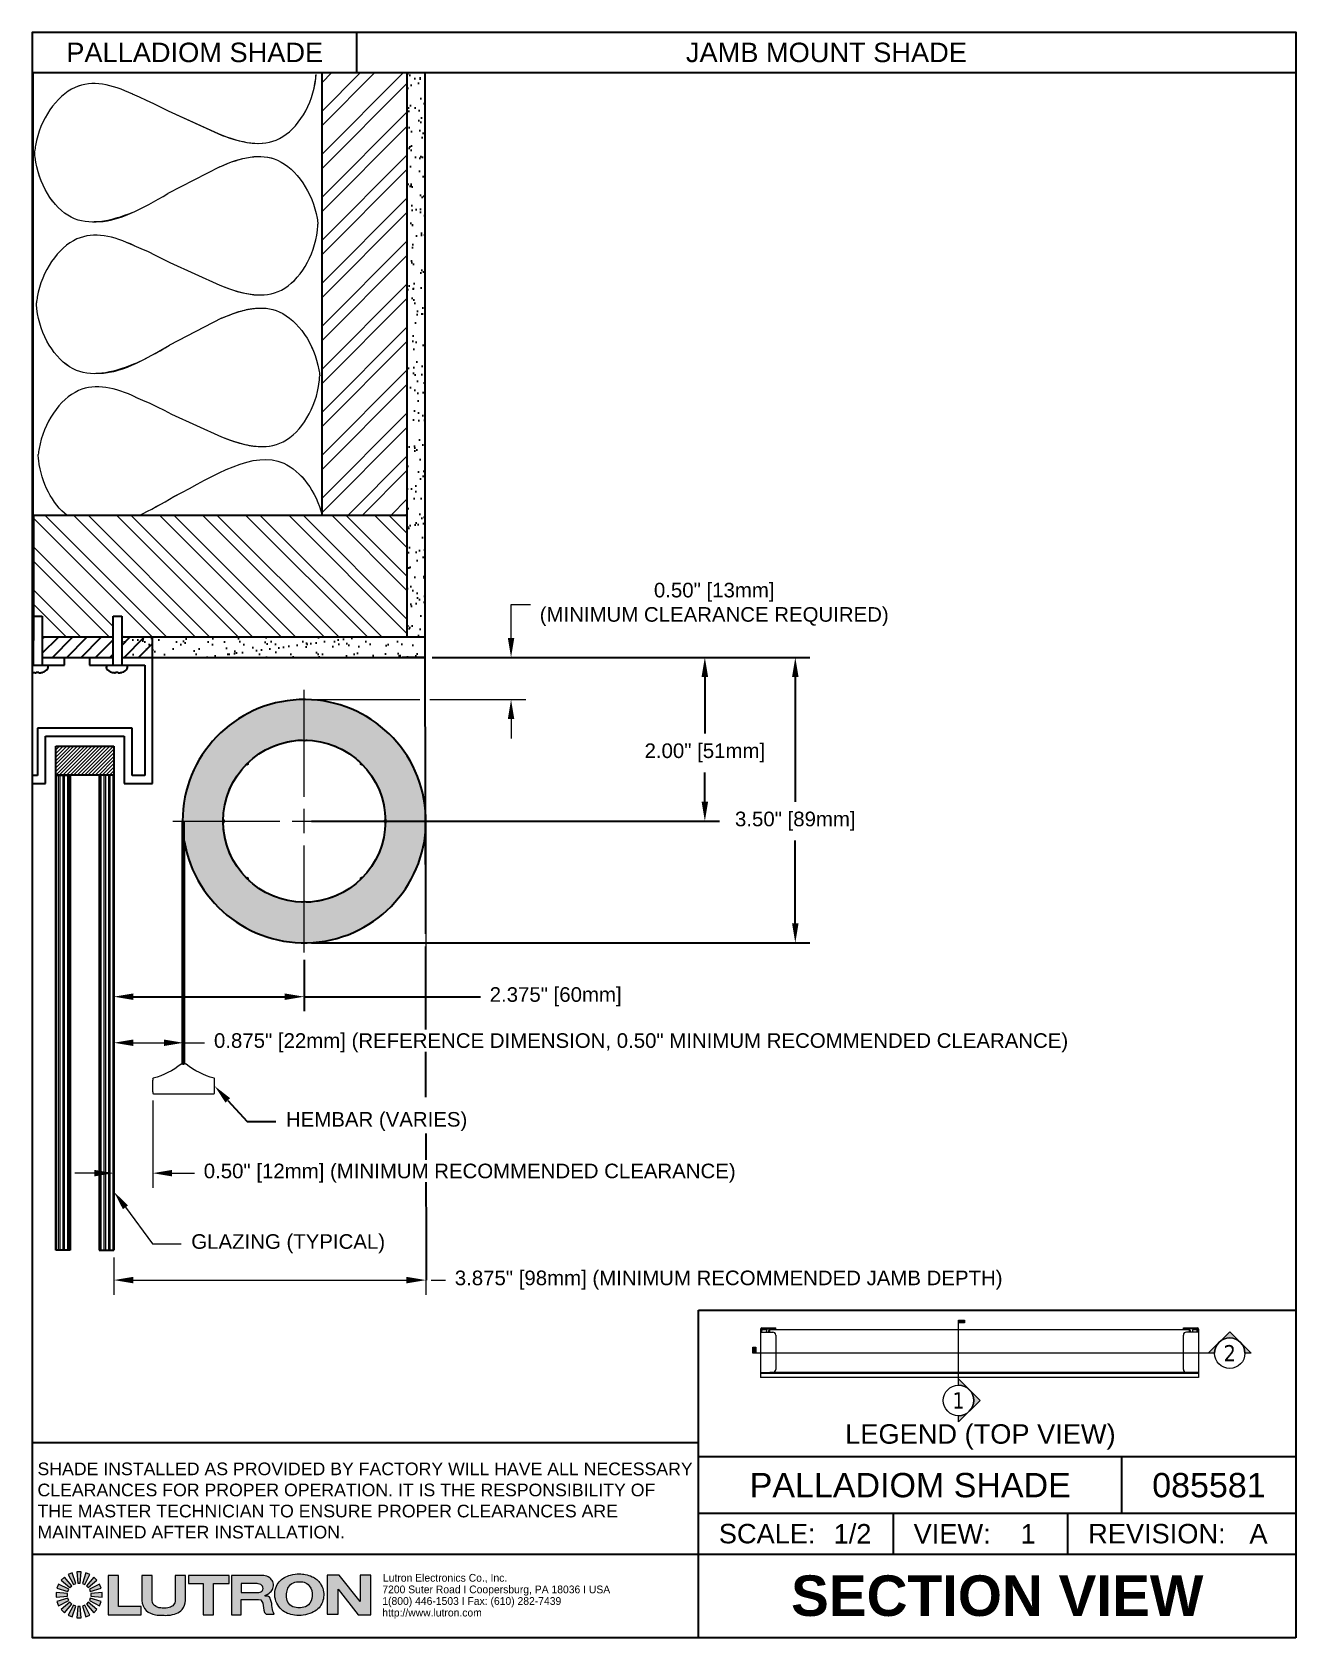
# Paper-space layout 'PALLADIOM_JAMB_SECTION-085581' of a CAD drawing. Header units: inches. Extents: x 0.12 to 7.91, y 0.12 to 10.03.
# The model-space entities are those that its viewports show. They can reach past a viewport. Long polylines and large blocks are cut down to what shows.
import ezdxf
from ezdxf import colors
from ezdxf.entities.mleader import LeaderData, LeaderLine
from ezdxf.enums import TextEntityAlignment as Align
from ezdxf.math import Vec2, Vec3

# ---------------------------------------------------------------- set-up
doc = ezdxf.new("R2010")
doc.units = ezdxf.units.IN
doc.header["$LTSCALE"] = 0.5
doc.header["$MEASUREMENT"] = 0
doc.linetypes.add('CENTER2', pattern=[1.125, 0.75, -0.125, 0.125, -0.125])
doc.linetypes.add('HIDDEN2', pattern=[0.1875, 0.125, -0.0625])
doc.layers.get('0').update_dxf_attribs({"true_color": 0xc2ced6})
for name, color, linetype, lineweight in [('BORDER', 7, 'Continuous', 30), ('FABRIC-ROLL', 7, 'Continuous', 30), ('HEMBAR', 7, 'Continuous', 9), ('STRUCTURE-SUB-STRUCTURE_THICK', 7, 'Continuous', 30), ('STRUCTURE-SUB-STRUCTURE_THIN', 7, 'Continuous', 9), ('TEXT', 7, 'Continuous', 18), ('TUBE', 7, 'HIDDEN2', 18)]:
    doc.layers.add(name, color=color, linetype=linetype, lineweight=lineweight)
doc.layers.add('VIEWPORT', color=2, linetype='Continuous')
doc.layers.get('VIEWPORT').off()
doc.styles.get("Standard").update_dxf_attribs({"font": 'arial.ttf'})
doc.styles.add('Tahoma', font='tahoma.ttf')
doc.styles.add('TEXTSTYLE_4', font='cgomg.ttf')
doc.styles.add('TEXTSTYLE_5', font='cgomgbd.ttf')
doc.dimstyles.new('MM IN LINE', dxfattribs={"dimscale": 0, "dimtxt": 0.09, "dimasz": 0.12, "dimexe": 0.09, "dimexo": 0.045, "dimgap": 0.0625, "dimtad": 0, "dimtih": 1, "dimtoh": 1, "dimlfac": 2, "dimrnd": 0.0625, "dimzin": 4, "dimdsep": 46, "dimtxsty": 'Standard', "dimcen": 0.045, "dimclrd": 256, "dimclre": 256, "dimclrt": 256, "dimadec": 0, "dimazin": 1, "dimtfac": 1, "dimtofl": 0, "dimtmove": 0, "dimatfit": 3, "dimfxl": 1, "dimtfill": 1, "dimtolj": 1, "dimtzin": 0, "dimlwd": -1, "dimlwe": -1, "dimarcsym": 0})

# ---------------------------------------------------------------- blocks, each defined once
blk = doc.blocks.new('SECTION ARROW')
blk.add_hatch(color=256).paths.add_polyline_path([(4.656, 1.944), (4.656, 1.9272), (4.6185, 1.9272), (4.6185, 1.944)])
h = blk.add_hatch(color=256)
edge = h.paths.add_edge_path()
edge.add_line((4.6185, 1.5419), (4.6185, 1.5807))
edge.add_line((4.6185, 1.5807), (4.7511, 1.4481))
edge.add_line((4.7511, 1.4481), (4.6185, 1.3155))
edge.add_line((4.6185, 1.3155), (4.6185, 1.3544))
edge.add_arc((4.6185, 1.4481), 0.0938, 270, 450)
blk.add_line((4.6185, 1.5419), (4.6185, 1.944))
blk.add_lwpolyline([(4.656, 1.944), (4.656, 1.9272), (4.6185, 1.9272), (4.6185, 1.944)], close=True)
blk.add_lwpolyline([(4.6185, 1.5419), (4.6185, 1.5807), (4.7511, 1.4481), (4.6185, 1.3155), (4.6185, 1.3544, 1)], format="xyb", close=True)
blk.add_circle((4.6185, 1.4481), 0.0938)
at = {"style": 'Tahoma', "flags": 8}
blk.add_attdef('VIEWNUMBER', text='', height=0.0375, dxfattribs=at).set_placement((4.6185, 1.4481), align=Align.MIDDLE_CENTER)
blk = doc.blocks.new('SEC_AARROW 2')
h = blk.add_hatch(color=256)
edge = h.paths.add_edge_path()
edge.add_line((-0.0938, 0), (-0.1326, 0))
edge.add_line((-0.1326, 0), (0, 0.1326))
edge.add_line((0, 0.1326), (0.1326, 0))
edge.add_line((0.1326, 0), (0.0938, 0))
edge.add_arc((0, 0), 0.0938, 0, 180)
blk.add_hatch(color=256).paths.add_polyline_path([(-2.939, 0.0375), (-2.9222, 0.0375), (-2.9222, 0), (-2.939, 0)])
blk.add_line((-0.0938, 0), (-2.939, 0))
blk.add_lwpolyline([(-0.0938, 0), (-0.1326, 0), (0, 0.1326), (0.1326, 0), (0.0938, 0, 1)], format="xyb", close=True)
blk.add_lwpolyline([(-2.939, 0.0375), (-2.9222, 0.0375), (-2.9222, 0), (-2.939, 0)], close=True)
blk.add_circle((0, 0), 0.0938)
at = {"style": 'Tahoma', "flags": 8}
blk.add_attdef('VIEWNUMBER', text='', height=0.0375, dxfattribs=at).set_placement((0, 0), align=Align.MIDDLE_CENTER)
blk = doc.blocks.new('CONSUMER_BORDER_PORTRAIT_LINE_LEFT')
at = {"layer": 'TEXT'}
h = blk.add_hatch(color=256, dxfattribs=at)
h.paths.add_polyline_path([(0.4043, 0.4622), (0.4198, 0.4622), (0.4256, 0.5319), (0.3985, 0.5319)])
h.paths.add_polyline_path([(0.4198, 0.3182), (0.4043, 0.3182), (0.3985, 0.2485), (0.4256, 0.2485)])
h.paths.add_polyline_path([(0.2703, 0.3767), (0.34, 0.3825), (0.34, 0.398), (0.2703, 0.4038)])
h.paths.add_polyline_path([(0.4841, 0.3825), (0.5537, 0.3767), (0.5537, 0.4038), (0.4841, 0.398)])
h.paths.add_polyline_path([(0.4324, 0.4597), (0.4467, 0.4538), (0.4788, 0.5159), (0.4537, 0.5263)])
h.paths.add_polyline_path([(0.3916, 0.3207), (0.3773, 0.3266), (0.3453, 0.2645), (0.3703, 0.2541)])
h.paths.add_polyline_path([(0.2759, 0.4319), (0.3425, 0.4106), (0.3484, 0.4249), (0.2863, 0.457)])
h.paths.add_polyline_path([(0.4756, 0.3555), (0.5377, 0.3235), (0.5481, 0.3485), (0.4815, 0.3698)])
h.paths.add_polyline_path([(0.4575, 0.4466), (0.4684, 0.4357), (0.5218, 0.4808), (0.5026, 0.5)])
h.paths.add_polyline_path([(0.3666, 0.3338), (0.3556, 0.3447), (0.3022, 0.2996), (0.3214, 0.2804)])
h.paths.add_polyline_path([(0.3022, 0.4808), (0.3556, 0.4357), (0.3666, 0.4466), (0.3214, 0.5)])
h.paths.add_polyline_path([(0.4575, 0.3338), (0.5026, 0.2804), (0.5218, 0.2996), (0.4684, 0.3447)])
h.paths.add_polyline_path([(0.4756, 0.4249), (0.4815, 0.4106), (0.5481, 0.4319), (0.5377, 0.457)])
h.paths.add_polyline_path([(0.3484, 0.3555), (0.3425, 0.3698), (0.2759, 0.3485), (0.2863, 0.3235)])
h.paths.add_polyline_path([(0.3453, 0.5159), (0.3773, 0.4538), (0.3916, 0.4597), (0.3703, 0.5263)])
h.paths.add_polyline_path([(0.4324, 0.3207), (0.4537, 0.2541), (0.4788, 0.2645), (0.4467, 0.3266)])
h = blk.add_hatch(color=256, dxfattribs=at)
edge = h.paths.add_edge_path()
edge.add_line((0.5923, 0.2674), (0.7959, 0.2674))
edge.add_line((0.7959, 0.2674), (0.7959, 0.3182))
edge.add_line((0.7959, 0.3182), (0.6544, 0.3182))
edge.add_line((0.6544, 0.3182), (0.6544, 0.51))
edge.add_line((0.6544, 0.51), (0.5923, 0.51))
edge.add_line((0.5923, 0.51), (0.5923, 0.2674))
edge = h.paths.add_edge_path()
edge.add_spline(control_points=[(0.7999, 0.3555), (0.7989, 0.3325), (0.819, 0.2888), (0.877, 0.2648), (0.9251, 0.2649), (0.9683, 0.2628), (1.0101, 0.2729), (1.0555, 0.2993), (1.0669, 0.3358), (1.0682, 0.3555)], knot_values=[0, 0, 0, 0, 0.188111, 0.359458, 0.484066, 0.584571, 0.714437, 0.834186, 1, 1, 1, 1], degree=3, periodic=0)
edge.add_line((1.0682, 0.3555), (1.0682, 0.51))
edge.add_line((1.0682, 0.51), (1.0045, 0.51))
edge.add_line((1.0045, 0.51), (1.0045, 0.3555))
edge.add_spline(control_points=[(1.0045, 0.3555), (1.0041, 0.3459), (0.9973, 0.3254), (0.9664, 0.3076), (0.9339, 0.3088), (0.9058, 0.3092), (0.8773, 0.3211), (0.8615, 0.3385), (0.8622, 0.3555)], knot_values=[0, 0, 0, 0, 0.15202, 0.320142, 0.51822, 0.660899, 0.757095, 1, 1, 1, 1], degree=3, periodic=0)
edge.add_line((0.8622, 0.3555), (0.8622, 0.51))
edge.add_line((0.8622, 0.51), (0.7999, 0.51))
edge.add_line((0.7999, 0.51), (0.7999, 0.3555))
h.paths.add_polyline_path([(1.0862, 0.4597), (1.178, 0.4597), (1.178, 0.2674), (1.2413, 0.2674), (1.2413, 0.4597), (1.337, 0.4597), (1.337, 0.51), (1.0862, 0.51)])
edge = h.paths.add_edge_path()
edge.add_line((1.3527, 0.2674), (1.4123, 0.2674))
edge.add_line((1.4123, 0.2674), (1.4123, 0.3624))
edge.add_line((1.4123, 0.3624), (1.5188, 0.3624))
edge.add_spline(control_points=[(1.5188, 0.3624), (1.5394, 0.3615), (1.5502, 0.3211), (1.548, 0.2842), (1.5659, 0.271)], knot_values=[0, 0, 0, 0, 0.461097, 1, 1, 1, 1], degree=3, periodic=0)
edge.add_line((1.5659, 0.271), (1.6155, 0.271))
edge.add_spline(control_points=[(1.6155, 0.271), (1.6078, 0.2832), (1.6014, 0.3149), (1.5988, 0.3504), (1.5845, 0.3822), (1.5717, 0.3826), (1.559, 0.3825)], knot_values=[0, 0, 0, 0, 0.309273, 0.686569, 0.804595, 1, 1, 1, 1], degree=3, periodic=0)
edge.add_line((1.559, 0.3825), (1.559, 0.3883))
edge.add_spline(control_points=[(1.559, 0.3883), (1.5712, 0.3908), (1.5888, 0.4033), (1.6078, 0.4248), (1.6111, 0.4468), (1.6087, 0.4682), (1.5942, 0.4946), (1.5671, 0.507), (1.5438, 0.5104), (1.5339, 0.51), (1.5293, 0.51)], knot_values=[0, 0, 0, 0, 0.183729, 0.323126, 0.41577, 0.510898, 0.645084, 0.849809, 0.930648, 1, 1, 1, 1], degree=3, periodic=0)
edge.add_line((1.5293, 0.51), (1.3527, 0.51))
edge.add_line((1.3527, 0.51), (1.3527, 0.2674))
edge = h.paths.add_edge_path()
edge.add_line((1.4123, 0.4039), (1.5009, 0.4039))
edge.add_spline(control_points=[(1.5009, 0.4039), (1.5083, 0.4039), (1.5274, 0.4026), (1.547, 0.4183), (1.546, 0.44), (1.5303, 0.4591), (1.5114, 0.4597), (1.5009, 0.4597)], knot_values=[0, 0, 0, 0, 0.230109, 0.419054, 0.563256, 0.732365, 1, 1, 1, 1], degree=3, periodic=0)
edge.add_line((1.5009, 0.4597), (1.4123, 0.4597))
edge.add_line((1.4123, 0.4597), (1.4123, 0.4039))
h.paths.add_polyline_path([(1.9419, 0.271), (2.0085, 0.271), (2.0085, 0.4256), (2.1332, 0.2674), (2.2114, 0.2674), (2.2114, 0.5118), (2.145, 0.5118), (2.145, 0.3485), (2.0163, 0.5118), (1.9419, 0.5118)])
edge = h.paths.add_edge_path()
edge.add_spline(control_points=[(1.7707, 0.5194), (1.7523, 0.5195), (1.7072, 0.513), (1.636, 0.4778), (1.6057, 0.3838), (1.6498, 0.2926), (1.7288, 0.2619), (1.7948, 0.2617), (1.8439, 0.2774), (1.8973, 0.3071), (1.9297, 0.3774), (1.9099, 0.4587), (1.8573, 0.503), (1.8098, 0.5165), (1.7827, 0.5194), (1.7707, 0.5194)], knot_values=[0, 0, 0, 0, 0.06306, 0.155327, 0.255366, 0.367513, 0.466924, 0.528817, 0.591533, 0.641692, 0.734618, 0.832299, 0.906956, 0.958757, 1, 1, 1, 1], degree=3, periodic=0)
edge = h.paths.add_edge_path()
edge.add_spline(control_points=[(1.7707, 0.4713), (1.7579, 0.4713), (1.731, 0.4693), (1.7008, 0.4419), (1.6912, 0.4041), (1.6898, 0.3655), (1.7074, 0.3236), (1.7487, 0.3096), (1.789, 0.3092), (1.8348, 0.3268), (1.857, 0.3847), (1.8424, 0.4429), (1.8029, 0.4698), (1.7804, 0.4713), (1.7707, 0.4713)], knot_values=[0, 0, 0, 0, 0.074304, 0.154386, 0.220079, 0.299568, 0.381617, 0.466113, 0.537445, 0.620684, 0.736064, 0.868297, 0.943341, 1, 1, 1, 1], degree=3, periodic=0)
at = {"layer": 'BORDER'}
for p, q in [((2.125, 9.7751), (2.125, 10.0251)), ((0.125, 9.7751), (7.9125, 9.7751)), ((4.2305, 2.1462), (7.9125, 2.1462)), ((4.2305, 1.3284), (0.125, 1.3284)), ((6.8407, 0.8919), (6.8407, 1.2419)), ((5.4313, 0.6419), (5.4313, 0.8919)), ((6.5071, 0.6419), (6.5071, 0.8919)), ((0.125, 0.6419), (7.9125, 0.6419))]:
    blk.add_line(p, q, dxfattribs=at)
blk.add_lwpolyline([(7.9125, 0.125), (0.125, 0.125), (0.125, 10.0251), (7.9125, 10.0251)], close=True, dxfattribs=at)
for points in [[(7.9126, 1.2419), (4.2305, 1.2419), (4.2305, 2.1462)], [(7.9125, 0.8919), (4.2305, 0.8919), (4.2305, 1.2419)], [(4.2305, 0.125), (4.2305, 0.6419), (4.2305, 0.8919)]]:
    blk.add_lwpolyline(points, dxfattribs=at)
at = {"layer": 'TEXT'}
for p, q in [((4.6131, 2.0277), (4.6131, 1.7302)), ((4.6131, 2.0103), (4.6216, 2.0103)), ((4.6187, 2.0277), (4.6187, 2.0103)), ((4.6216, 2.0197), (4.6187, 2.0197)), ((4.6216, 2.0362), (4.7069, 2.0362)), ((4.6216, 2.0305), (4.7069, 2.0305)), ((4.6216, 2.0221), (4.6216, 2.0197)), ((4.6216, 2.0103), (4.6881, 2.0103)), ((4.6482, 2.0245), (4.624, 2.0245)), ((4.649, 2.0116), (4.6477, 2.0103)), ((4.6506, 2.0155), (4.6506, 2.0221)), ((4.6647, 2.0103), (4.6647, 2.0198)), ((4.6694, 2.0192), (4.6694, 2.0247)), ((7.2569, 2.0247), (4.6694, 2.0247)), ((4.6694, 2.0114), (4.6694, 2.0192)), ((4.6694, 2.0103), (4.6694, 2.0114)), ((4.7069, 2.0305), (4.7069, 2.0362)), ((4.7069, 1.9915), (4.7069, 1.78)), ((7.2194, 2.0362), (7.3047, 2.0362)), ((7.2194, 2.0305), (7.2194, 2.0362)), ((7.3047, 2.0305), (7.2194, 2.0305)), ((7.2194, 1.78), (7.2194, 1.9915)), ((7.3047, 2.0103), (7.2381, 2.0103)), ((7.2569, 2.0192), (7.2569, 2.0247)), ((7.2569, 2.0114), (7.2569, 2.0192)), ((7.2569, 2.0114), (7.2569, 2.0103)), ((7.2616, 2.0198), (7.2616, 2.0103)), ((7.3046, 2.0245), (7.2756, 2.0245)), ((7.2756, 2.0245), (7.2756, 2.0155)), ((7.2785, 2.0103), (7.2773, 2.0116)), ((7.3046, 2.0103), (7.3046, 2.0245)), ((7.3131, 2.0103), (7.3047, 2.0103)), ((7.3075, 2.0103), (7.3075, 2.0277)), ((7.3131, 2.0277), (7.3131, 1.7302)), ((4.6131, 1.7613), (4.6216, 1.7613)), ((7.3131, 1.756), (4.6131, 1.756)), ((7.3131, 1.7302), (4.6131, 1.7302)), ((4.6187, 1.7613), (4.6187, 1.756)), ((4.6216, 1.7613), (4.6881, 1.7613)), ((4.6441, 1.757), (4.6441, 1.7573)), ((4.6441, 1.7569), (4.6441, 1.757)), ((4.6442, 1.757), (4.6441, 1.757)), ((4.6441, 1.7569), (4.6441, 1.7569)), ((4.6442, 1.7613), (4.6443, 1.7569)), ((4.6443, 1.7569), (4.6442, 1.756)), ((4.6461, 1.7569), (4.6462, 1.7613)), ((4.6462, 1.756), (4.6461, 1.7569)), ((4.6503, 1.7569), (4.6503, 1.7613)), ((4.6503, 1.756), (4.6503, 1.7569)), ((4.6694, 1.7602), (4.6694, 1.7613)), ((7.2569, 1.7602), (4.6694, 1.7602)), ((7.3047, 1.7613), (7.2381, 1.7613)), ((7.2569, 1.7613), (7.2569, 1.7602)), ((7.3131, 1.7613), (7.3047, 1.7613)), ((7.3075, 1.756), (7.3075, 1.7613)), ((0.3666, 0.4466), (0.3214, 0.5)), ((0.3703, 0.5263), (0.3453, 0.5159)), ((0.3453, 0.5159), (0.3773, 0.4538)), ((0.3916, 0.4597), (0.3703, 0.5263)), ((0.3985, 0.5319), (0.4043, 0.4622)), ((0.4256, 0.5319), (0.3985, 0.5319)), ((0.4198, 0.4622), (0.4256, 0.5319)), ((0.4537, 0.5263), (0.4324, 0.4597)), ((0.4467, 0.4538), (0.4788, 0.5159)), ((0.4788, 0.5159), (0.4537, 0.5263)), ((0.5026, 0.5), (0.4575, 0.4466)), ((0.5218, 0.4808), (0.5026, 0.5)), ((0.5923, 0.51), (0.5923, 0.2674)), ((0.6544, 0.51), (0.5923, 0.51)), ((0.6544, 0.3182), (0.6544, 0.51)), ((0.7999, 0.51), (0.7999, 0.3555)), ((0.8622, 0.51), (0.7999, 0.51)), ((0.8622, 0.3555), (0.8622, 0.51)), ((1.0045, 0.51), (1.0045, 0.3555)), ((1.0682, 0.51), (1.0045, 0.51)), ((1.0682, 0.3555), (1.0682, 0.51)), ((1.0862, 0.51), (1.0862, 0.4597)), ((1.337, 0.51), (1.0862, 0.51)), ((1.337, 0.4597), (1.337, 0.51)), ((1.3527, 0.51), (1.3527, 0.2674)), ((1.5293, 0.51), (1.3527, 0.51)), ((1.9419, 0.5118), (1.9419, 0.271)), ((2.0163, 0.5118), (1.9419, 0.5118)), ((2.145, 0.3485), (2.0163, 0.5118)), ((2.145, 0.5118), (2.145, 0.3485)), ((2.2114, 0.5118), (2.145, 0.5118)), ((2.2114, 0.2674), (2.2114, 0.5118)), ((0.3484, 0.4249), (0.2863, 0.457)), ((0.3022, 0.4808), (0.3556, 0.4357)), ((0.3425, 0.4106), (0.3484, 0.4249)), ((0.3556, 0.4357), (0.3666, 0.4466)), ((0.3773, 0.4538), (0.3916, 0.4597)), ((0.4043, 0.4622), (0.4198, 0.4622)), ((0.4324, 0.4597), (0.4467, 0.4538)), ((0.4575, 0.4466), (0.4684, 0.4357)), ((0.4684, 0.4357), (0.5218, 0.4808)), ((0.5377, 0.457), (0.4756, 0.4249)), ((0.4756, 0.4249), (0.4815, 0.4106)), ((0.4815, 0.4106), (0.5481, 0.4319)), ((0.5537, 0.4038), (0.4841, 0.398)), ((0.4841, 0.398), (0.4841, 0.3825)), ((0.5481, 0.4319), (0.5377, 0.457)), ((0.5537, 0.3767), (0.5537, 0.4038)), ((1.0862, 0.4597), (1.178, 0.4597)), ((1.178, 0.4597), (1.178, 0.2674)), ((1.2413, 0.2674), (1.2413, 0.4597)), ((1.2413, 0.4597), (1.337, 0.4597)), ((1.4123, 0.4597), (1.4123, 0.4039)), ((1.5009, 0.4597), (1.4123, 0.4597)), ((1.4123, 0.4039), (1.5009, 0.4039)), ((2.0085, 0.271), (2.0085, 0.4256)), ((2.0085, 0.4256), (2.1332, 0.2674)), ((0.2863, 0.3235), (0.3484, 0.3555)), ((0.3556, 0.3447), (0.3022, 0.2996)), ((0.3214, 0.2804), (0.3666, 0.3338)), ((0.3484, 0.3555), (0.3425, 0.3698)), ((0.3773, 0.3266), (0.3453, 0.2645)), ((0.3666, 0.3338), (0.3556, 0.3447)), ((0.3703, 0.2541), (0.3916, 0.3207)), ((0.3916, 0.3207), (0.3773, 0.3266)), ((0.4043, 0.3182), (0.3985, 0.2485)), ((0.4198, 0.3182), (0.4043, 0.3182)), ((0.4256, 0.2485), (0.4198, 0.3182)), ((0.4467, 0.3266), (0.4324, 0.3207)), ((0.4324, 0.3207), (0.4537, 0.2541)), ((0.4788, 0.2645), (0.4467, 0.3266)), ((0.4684, 0.3447), (0.4575, 0.3338)), ((0.4575, 0.3338), (0.5026, 0.2804)), ((0.5218, 0.2996), (0.4684, 0.3447)), ((0.4815, 0.3698), (0.4756, 0.3555)), ((0.4756, 0.3555), (0.5377, 0.3235)), ((0.5481, 0.3485), (0.4815, 0.3698)), ((0.4841, 0.3825), (0.5537, 0.3767)), ((0.5026, 0.2804), (0.5218, 0.2996)), ((0.5377, 0.3235), (0.5481, 0.3485)), ((0.7959, 0.3182), (0.6544, 0.3182)), ((0.7959, 0.2674), (0.7959, 0.3182)), ((1.4123, 0.2674), (1.4123, 0.3624)), ((1.4123, 0.3624), (1.5188, 0.3624)), ((1.559, 0.3825), (1.559, 0.3883)), ((0.3453, 0.2645), (0.3703, 0.2541)), ((0.3985, 0.2485), (0.4256, 0.2485)), ((0.4537, 0.2541), (0.4788, 0.2645)), ((0.5923, 0.2674), (0.7959, 0.2674)), ((1.178, 0.2674), (1.2413, 0.2674)), ((1.3527, 0.2674), (1.4123, 0.2674)), ((1.5659, 0.271), (1.6155, 0.271)), ((1.9419, 0.271), (2.0085, 0.271)), ((2.1332, 0.2674), (2.2114, 0.2674))]:
    blk.add_line(p, q, dxfattribs=at)
at = {"layer": 'TEXT', "linetype": 'Continuous'}
for p, q in [((0.3214, 0.5), (0.3022, 0.4808)), ((0.2703, 0.4038), (0.2703, 0.3767)), ((0.34, 0.398), (0.2703, 0.4038)), ((0.2863, 0.457), (0.2759, 0.4319)), ((0.2759, 0.4319), (0.3425, 0.4106)), ((0.34, 0.3825), (0.34, 0.398)), ((0.2703, 0.3767), (0.34, 0.3825)), ((0.3425, 0.3698), (0.2759, 0.3485)), ((0.2759, 0.3485), (0.2863, 0.3235)), ((0.3022, 0.2996), (0.3214, 0.2804))]:
    blk.add_line(p, q, dxfattribs=at)
at = {"layer": 'TEXT'}
for points in [[(4.6441, 1.7573), (4.6441, 1.7578), (4.6441, 1.7586), (4.6442, 1.7593), (4.6442, 1.76), (4.6442, 1.7605)], [(4.6441, 1.756), (4.6441, 1.7565), (4.6441, 1.7569)], [(4.6443, 1.7569), (4.6442, 1.7569), (4.6442, 1.757)]]:
    blk.add_lwpolyline(points, dxfattribs=at)
for centre, radius, start, end in [((4.6216, 2.0277), 0.00844, 90, 180), ((4.6216, 2.0277), 0.00281, 90, 180), ((4.624, 2.0221), 0.0024, 90, 180), ((4.6482, 2.0221), 0.0024, 0, 90), ((4.645, 2.0155), 0.00562, 315, 0), ((4.6692, 2.0198), 0.0045, 91, 180), ((4.6881, 1.9915), 0.0187, 0, 90), ((7.2381, 1.9915), 0.0187, 90, 180), ((7.2571, 2.0198), 0.0045, 0, 89), ((7.2812, 2.0155), 0.00562, 180, 225), ((7.3047, 2.0277), 0.00844, 0, 90), ((7.3047, 2.0277), 0.00281, 0, 90), ((4.6881, 1.78), 0.0187, 270, 0), ((7.2381, 1.78), 0.0187, 180, 270)]:
    blk.add_arc(centre, radius, start, end, dxfattribs=at)
for points, knots in [([(1.559, 0.3883), (1.5712, 0.3908), (1.5888, 0.4033), (1.6078, 0.4248), (1.6111, 0.4468), (1.6087, 0.4682), (1.5942, 0.4946), (1.5671, 0.507), (1.5438, 0.5104), (1.5339, 0.51), (1.5293, 0.51)], [0, 0, 0, 0, 0.183729, 0.323126, 0.41577, 0.510898, 0.645084, 0.849809, 0.930648, 1, 1, 1, 1]), ([(1.7707, 0.5194), (1.7523, 0.5195), (1.7072, 0.513), (1.636, 0.4778), (1.6057, 0.3838), (1.6498, 0.2926), (1.7288, 0.2619), (1.7948, 0.2617), (1.8439, 0.2774), (1.8973, 0.3071), (1.9297, 0.3774), (1.9099, 0.4587), (1.8573, 0.503), (1.8098, 0.5165), (1.7827, 0.5194), (1.7707, 0.5194)], [0, 0, 0, 0, 0.06306, 0.155327, 0.255366, 0.367513, 0.466924, 0.528817, 0.591533, 0.641692, 0.734618, 0.832299, 0.906956, 0.958757, 1, 1, 1, 1]), ([(1.5009, 0.4039), (1.5083, 0.4039), (1.5274, 0.4026), (1.547, 0.4183), (1.546, 0.44), (1.5303, 0.4591), (1.5114, 0.4597), (1.5009, 0.4597)], [0, 0, 0, 0, 0.230109, 0.419054, 0.563256, 0.732365, 1, 1, 1, 1]), ([(1.7707, 0.4713), (1.7579, 0.4713), (1.731, 0.4693), (1.7008, 0.4419), (1.6912, 0.4041), (1.6898, 0.3655), (1.7074, 0.3236), (1.7487, 0.3096), (1.789, 0.3092), (1.8348, 0.3268), (1.857, 0.3847), (1.8424, 0.4429), (1.8029, 0.4698), (1.7804, 0.4713), (1.7707, 0.4713)], [0, 0, 0, 0, 0.074304, 0.154386, 0.220079, 0.299568, 0.381617, 0.466113, 0.537445, 0.620684, 0.736064, 0.868297, 0.943341, 1, 1, 1, 1]), ([(0.7999, 0.3555), (0.7989, 0.3325), (0.819, 0.2888), (0.877, 0.2648), (0.9251, 0.2649), (0.9683, 0.2628), (1.0101, 0.2729), (1.0555, 0.2993), (1.0669, 0.3358), (1.0682, 0.3555)], [0, 0, 0, 0, 0.188111, 0.359458, 0.484066, 0.584571, 0.714437, 0.834186, 1, 1, 1, 1]), ([(1.0045, 0.3555), (1.0041, 0.3459), (0.9973, 0.3254), (0.9664, 0.3076), (0.9339, 0.3088), (0.9058, 0.3092), (0.8773, 0.3211), (0.8615, 0.3385), (0.8622, 0.3555)], [0, 0, 0, 0, 0.15202, 0.320142, 0.51822, 0.660899, 0.757095, 1, 1, 1, 1]), ([(1.5188, 0.3624), (1.5394, 0.3615), (1.5502, 0.3211), (1.548, 0.2842), (1.5659, 0.271)], [0, 0, 0, 0, 0.461097, 1, 1, 1, 1]), ([(1.6155, 0.271), (1.6078, 0.2832), (1.6014, 0.3149), (1.5988, 0.3504), (1.5845, 0.3822), (1.5717, 0.3826), (1.559, 0.3825)], [0, 0, 0, 0, 0.309273, 0.686569, 0.804595, 1, 1, 1, 1])]:
    blk.add_open_spline(points, degree=3, knots=knots, dxfattribs=at)
ref = blk.add_blockref('SECTION ARROW', (1.2145, 0.1405), dxfattribs=at)
ref.add_attrib('VIEWNUMBER', '1', dxfattribs={"layer": '0', "height": 0.1, "style": 'Tahoma'}).set_placement((5.833, 1.5886), align=Align.MIDDLE_CENTER)
ref = blk.add_blockref('SEC_AARROW 2', (7.5049, 1.8802), dxfattribs=at)
ref.add_attrib('VIEWNUMBER', '2', dxfattribs={"layer": '0', "height": 0.1, "style": 'Tahoma'}).set_placement((7.5049, 1.8802), align=Align.MIDDLE_CENTER)
at = {"layer": 'TEXT', "lineweight": 15}
for s, style, p in [('Lutron Electronics Co., Inc.', 'TEXTSTYLE_5', (2.2854, 0.4716)), ('7200 Suter Road I Coopersburg, PA 18036 I USA', 'TEXTSTYLE_4', (2.2813, 0.4)), ('http://www.lutron.com', 'TEXTSTYLE_4', (2.2813, 0.2569)), ('1(800) 446-1503 I Fax: (610) 282-7439', 'TEXTSTYLE_4', (2.2813, 0.3285))]:
    blk.add_text(s, height=0.047717, dxfattribs=dict(at, style=style)).set_placement(p)
at = {"layer": 'TEXT'}
for s, width, gutter_width, heights, insert, char_height, attachment_point in [('LEGEND (TOP VIEW)', 1.712861, 1, [0], (5.1346, 1.4422), 0.12, 1), ('SHADE INSTALLED AS PROVIDED BY FACTORY WILL HAVE ALL NECESSARY CLEARANCES FOR PROPER OPERATION. IT IS THE RESPONSIBILITY OF THE MASTER TECHNICIAN TO ENSURE PROPER CLEARANCES ARE MAINTAINED AFTER INSTALLATION.', 4.040737, 0.681, [0.5265], (0.1559, 1.2061), 0.078, 1), ('SCALE:', 1.2008, 1, [0], (4.3555, 0.7669), 0.12, 4), ('VIEW:', 1.2008, 1, [0], (5.5563, 0.7669), 0.12, 4), ('REVISION:', 1.200751, 1, [0], (6.6321, 0.7669), 0.12, 4), ('{\\fArial|b1|i0|c0|p34;SECTION VIEW}', 3.1875, 1, [0], (6.0715, 0.3835), 0.25, 5)]:
    blk.add_mtext_dynamic_manual_height_columns(s, width=width, gutter_width=gutter_width, heights=heights, dxfattribs=dict(at, insert=insert, char_height=char_height, attachment_point=attachment_point))
blk = doc.blocks.new('CONSUMER_PORTRAIT_TITLE_BK_ATTRIBUTE')
at = {"layer": 'TEXT'}
for tag, height, p in [('ROLLER_FAMILY', 0.12, (1.125, 9.9001)), ('MOUNT', 0.12, (5.0188, 9.9001)), ('FAMILY', 0.15, (5.5356, 1.0669)), ('PN', 0.15, (7.3766, 1.0669)), ('#/#', 0.12, (5.1798, 0.7669)), ('VIEW', 0.12, (6.2622, 0.7669)), ('REV', 0.12, (7.6821, 0.7669))]:
    blk.add_attdef(tag, text='', height=height, dxfattribs=at).set_placement(p, align=Align.MIDDLE_CENTER)
blk = doc.blocks.new('wall')
at = {"layer": 'STRUCTURE-SUB-STRUCTURE_THICK'}
for p, q in [((0, 0), (0, 9.684)), ((-0.217, 0), (-5.462, 0))]:
    blk.add_line(p, q, dxfattribs=at)
at = {"layer": 'STRUCTURE-SUB-STRUCTURE_THIN'}
for p, q in [((-3.904, 9.26), (-3.758, 9.196)), ((-3.904, 9.26), (-3.758, 9.196)), ((-3.758, 9.196), (-3.611, 9.125)), ((-3.758, 9.196), (-3.611, 9.125)), ((-3.611, 9.125), (-3.463, 9.049)), ((-3.611, 9.125), (-3.463, 9.049)), ((-3.463, 9.049), (-3.314, 8.969)), ((-3.463, 9.049), (-3.314, 8.969)), ((-3.314, 8.969), (-3.164, 8.888)), ((-3.314, 8.969), (-3.164, 8.888)), ((-3.164, 8.888), (-2.138, 8.387)), ((-3.164, 8.888), (-2.138, 8.387)), ((-2.101, 7.66), (-3.169, 7.07)), ((-3.867, 5.93), (-3.722, 5.866)), ((-3.867, 5.93), (-3.722, 5.866)), ((-3.722, 5.866), (-3.575, 5.795)), ((-3.722, 5.866), (-3.575, 5.795)), ((-3.575, 5.795), (-3.427, 5.719)), ((-3.575, 5.795), (-3.427, 5.719)), ((-3.427, 5.719), (-3.278, 5.639)), ((-3.427, 5.719), (-3.278, 5.639)), ((-3.278, 5.639), (-3.128, 5.558)), ((-3.278, 5.639), (-3.128, 5.558)), ((-3.128, 5.558), (-2.101, 5.058)), ((-3.128, 5.558), (-2.101, 5.058)), ((-2.065, 4.331), (-3.133, 3.741)), ((-3.831, 2.601), (-3.686, 2.536)), ((-3.686, 2.536), (-3.539, 2.465)), ((-3.539, 2.465), (-3.391, 2.389)), ((-3.391, 2.389), (-3.242, 2.31)), ((-3.242, 2.31), (-3.091, 2.228)), ((-3.091, 2.228), (-2.065, 1.728))]:
    blk.add_line(p, q, dxfattribs=at)
for points, knots in [([(-3.89, 9.254), (-4.323, 9.468), (-5.164, 9.686), (-5.819, 8.657), (-5.9, 8.042), (-5.905, 7.999)], [2.197645, 2.197645, 2.197645, 2.197645, 2.791081, 3.447955, 3.497761, 3.497761, 3.497761, 3.497761]), ([(-3.89, 9.254), (-4.323, 9.468), (-5.164, 9.686), (-5.819, 8.657), (-5.9, 8.042), (-5.905, 7.999)], [2.197645, 2.197645, 2.197645, 2.197645, 2.791081, 3.447955, 3.497761, 3.497761, 3.497761, 3.497761]), ([(-2.138, 8.387), (-1.662, 8.183), (-0.781, 7.977), (-0.177, 9.052), (-0.124, 9.655), (-0.123, 9.684)], [2.165794, 2.165794, 2.165794, 2.165794, 2.791081, 3.447955, 3.481151, 3.481151, 3.481151, 3.481151]), ([(-3.887, 6.658), (-4.362, 6.454), (-5.243, 6.247), (-5.855, 7.336), (-5.903, 7.955), (-5.905, 7.999)], [2.165794, 2.165794, 2.165794, 2.165794, 2.791081, 3.447955, 3.497761, 3.497761, 3.497761, 3.497761]), ([(-2.101, 7.66), (-1.665, 7.868), (-0.824, 8.085), (-0.169, 7.057), (-0.088, 6.442), (-0.084, 6.398)], [2.197645, 2.197645, 2.197645, 2.197645, 2.791081, 3.447955, 3.497761, 3.497761, 3.497761, 3.497761]), ([(-2.101, 5.058), (-1.626, 4.853), (-0.745, 4.647), (-0.133, 5.736), (-0.086, 6.355), (-0.084, 6.398)], [2.165794, 2.165794, 2.165794, 2.165794, 2.791081, 3.447955, 3.497761, 3.497761, 3.497761, 3.497761]), ([(-2.101, 5.058), (-1.626, 4.853), (-0.745, 4.647), (-0.133, 5.736), (-0.086, 6.355), (-0.084, 6.398)], [2.165794, 2.165794, 2.165794, 2.165794, 2.791081, 3.447955, 3.497761, 3.497761, 3.497761, 3.497761]), ([(-3.854, 5.924), (-4.287, 6.139), (-5.128, 6.356), (-5.783, 5.328), (-5.864, 4.712), (-5.868, 4.669)], [2.197645, 2.197645, 2.197645, 2.197645, 2.791081, 3.447955, 3.497761, 3.497761, 3.497761, 3.497761]), ([(-3.854, 5.924), (-4.287, 6.139), (-5.128, 6.356), (-5.783, 5.328), (-5.864, 4.712), (-5.868, 4.669)], [2.197645, 2.197645, 2.197645, 2.197645, 2.791081, 3.447955, 3.497761, 3.497761, 3.497761, 3.497761]), ([(-3.851, 3.328), (-4.326, 3.124), (-5.207, 2.918), (-5.819, 4.006), (-5.866, 4.625), (-5.868, 4.669)], [2.165794, 2.165794, 2.165794, 2.165794, 2.791081, 3.447955, 3.497761, 3.497761, 3.497761, 3.497761]), ([(-2.065, 4.331), (-1.629, 4.538), (-0.788, 4.756), (-0.133, 3.727), (-0.052, 3.112), (-0.048, 3.068)], [2.197645, 2.197645, 2.197645, 2.197645, 2.791081, 3.447955, 3.497761, 3.497761, 3.497761, 3.497761]), ([(-2.065, 1.728), (-1.59, 1.524), (-0.709, 1.317), (-0.097, 2.406), (-0.05, 3.025), (-0.048, 3.068)], [2.165794, 2.165794, 2.165794, 2.165794, 2.791081, 3.447955, 3.497761, 3.497761, 3.497761, 3.497761]), ([(-3.818, 2.595), (-4.251, 2.809), (-5.092, 3.026), (-5.747, 1.998), (-5.828, 1.382), (-5.832, 1.339)], [2.197645, 2.197645, 2.197645, 2.197645, 2.791081, 3.447955, 3.497761, 3.497761, 3.497761, 3.497761]), ([(-5.238, 0), (-5.54, 0.254), (-5.789, 0.759), (-5.83, 1.295), (-5.832, 1.339)], [2.8855101, 2.8855101, 2.8855101, 2.8855101, 3.4479553, 3.4977612, 3.4977612, 3.4977612, 3.4977612]), ([(-3.042, 0.415), (-2.182, 0.893), (-0.965, 1.764), (-0.119, 0.521), (0, 0.006)], [1.740353, 1.740353, 1.740353, 1.740353, 2.791081, 3.396262, 3.396262, 3.396262, 3.396262])]:
    blk.add_open_spline(points, degree=3, knots=knots, dxfattribs=at)
for points in [[(-2.138, 8.387), (-1.808, 8.246), (-1.501, 8.154), (-1.224, 8.177)], [(-2.138, 8.387), (-1.808, 8.246), (-1.501, 8.154), (-1.224, 8.177)], [(-2.101, 7.66), (-1.775, 7.816), (-1.468, 7.913), (-1.187, 7.881)], [(-4.681, 6.455), (-4.202, 6.43), (-3.693, 6.747), (-3.169, 7.07)], [(-2.101, 5.058), (-1.772, 4.916), (-1.465, 4.824), (-1.187, 4.847)], [(-2.101, 5.058), (-1.772, 4.916), (-1.465, 4.824), (-1.187, 4.847)], [(-2.065, 4.331), (-1.738, 4.486), (-1.432, 4.583), (-1.151, 4.551)], [(-4.645, 3.126), (-4.166, 3.1), (-3.657, 3.417), (-3.133, 3.741)], [(-2.065, 1.728), (-1.736, 1.586), (-1.429, 1.495), (-1.151, 1.517)], [(-3.764, 0), (-3.528, 0.114), (-3.286, 0.264), (-3.042, 0.415)]]:
    blk.add_open_spline(points, degree=3, dxfattribs=at)
blk = doc.blocks.new('A$C7FF15E1D')
at = {"layer": 'STRUCTURE-SUB-STRUCTURE_THICK'}
h = blk.add_hatch(dxfattribs=at)
h.set_pattern_fill('AR-SAND', color=256, scale=0.0625)
h.set_pattern_definition([(37.5, (-0.2, 2e-09), (-0.0039371, 0.1204265), [0, -0.095, 0, -0.10625, 0, -0.1015625]), (7.5, (-0.2, 2e-09), (0.110611, 0.176384), [0, -0.05125, 0, -0.085625, 0, -0.0328125]), (327.5, (-0.27688, 2e-09), (0.1946339, 0.0003537), [0, -0.03125, 0, -0.1125, 0, -0.146875]), (317.5, (-0.27688, 2e-09), (0.187883, 0.0548547), [0, -0.015625, 0, -0.07375, 0, -0.084375])])
h.paths.add_polyline_path([(-0.3036, 8.8528), (-0.4157, 8.8528), (-0.4157, 5.3734), (-2.1835, 5.3735), (-2.1834, 5.2497), (-2.1642, 5.2497), (-1.7468, 5.2497), (-0.3036, 5.2497), (-0.3036, 6.1269)])
at = {"layer": 'STRUCTURE-SUB-STRUCTURE_THICK', "transparency": 33554559}
h = blk.add_hatch(dxfattribs=at)
h.set_pattern_fill('ANSI31', color=256, scale=0.5)
h.paths.add_polyline_path([(-2.2264, 5.3735), (-2.6631, 5.3747), (-2.6631, 5.2497), (-2.2267, 5.2497)])
h = blk.add_hatch(dxfattribs=at)
h.set_pattern_fill('ANSI31', color=256, scale=0.5)
h.paths.add_polyline_path([(-1.9834, 5.2497), (-1.9835, 5.3734), (-2.1733, 5.3734), (-2.1733, 5.2497)])
at = {"layer": 'STRUCTURE-SUB-STRUCTURE_THIN', "linetype": 'Continuous'}
h = blk.add_hatch(dxfattribs=at)
h.set_pattern_fill('ANSI32', color=256, scale=0.5)
h.set_pattern_definition([(45, (-1.80499, -0.27527), (-0.1325825, 0.1325825), []), (45, (-1.7166, -0.27527), (-0.1325825, 0.1325825), [])])
h.paths.add_polyline_path([(-0.4136, 8.8536), (-0.9387, 8.8528), (-0.9387, 6.1247), (-0.4136, 6.1255)])
h = blk.add_hatch(dxfattribs=at)
h.set_pattern_fill('ANSI32', color=256, scale=0.5, angle=90)
h.paths.add_polyline_path([(-0.4157, 6.1209), (-2.7166, 6.124), (-2.7166, 5.5042), (-2.6631, 5.5042), (-2.6631, 5.3747), (-2.2264, 5.3735), (-2.226, 5.5042), (-2.1733, 5.5042), (-2.1733, 5.3734), (-0.4157, 5.3714)])
h = blk.add_hatch(dxfattribs=at)
h.set_pattern_fill('ANSI31', color=256, scale=0.125)
h.set_pattern_definition([(45, (-4.150803, 0.539166), (-0.011048543, 0.011048543), [])])
h.paths.add_polyline_path([(-2.5799, 4.7027), (-2.5799, 4.5237), (-2.222, 4.5237), (-2.222, 4.7027)])
for p in [(-2.7166, 6.124), (-0.3036, 8.8528)]:
    blk.add_line(p, (-2.7166, 8.8528))
at = {"layer": 'STRUCTURE-SUB-STRUCTURE_THICK'}
for p, q in [((-0.9387, 6.1246), (-0.9387, 8.8528)), ((-0.3036, 8.8528), (-0.9387, 8.8528)), ((-0.9387, 6.1246), (-0.9387, 8.8428)), ((-0.9387, 6.1246), (-0.9387, 8.8428)), ((-0.9387, 6.1246), (-0.9387, 8.8428)), ((-0.4157, 8.8528), (-0.4157, 5.3745)), ((-0.3036, 5.2497), (-0.3036, 8.8528)), ((-0.4157, 6.124), (-2.7166, 6.124)), ((-2.7166, 6.124), (-2.7166, 5.3745)), ((-1.0037, 6.1247), (-2.5774, 6.1247)), ((-1.0037, 6.1247), (-2.5774, 6.1247)), ((-1.0037, 6.1247), (-2.5774, 6.1247)), ((-2.7167, 5.2014), (-2.7158, 5.5042)), ((-2.7158, 5.5042), (-2.6631, 5.5042)), ((-2.6631, 5.5042), (-2.6631, 5.2014)), ((-2.2268, 5.2014), (-2.226, 5.5042)), ((-2.226, 5.5042), (-2.1733, 5.5042)), ((-2.1733, 5.5042), (-2.1733, 5.2014)), ((-2.7162, 5.3747), (-2.7166, 5.3747)), ((-2.2264, 5.3735), (-2.6631, 5.3747)), ((-0.3036, 5.3734), (-2.1733, 5.3734)), ((-1.9834, 5.2497), (-1.9835, 5.3734)), ((-2.6631, 5.2497), (-2.2267, 5.2497)), ((-2.5254, 5.2014), (-2.5254, 5.25)), ((-2.3723, 5.25), (-2.3723, 5.2014)), ((-2.1733, 5.2497), (-1.9642, 5.2497)), ((-1.9834, 4.4722), (-1.9834, 5.2501)), ((-1.9642, 5.2497), (-1.5468, 5.2497)), ((-1.5468, 5.2497), (-0.3036, 5.2497)), ((-0.3036, 5.2497), (-0.444, 5.2497)), ((-0.4343, 5.2497), (-0.3036, 5.2497)), ((-2.7258, 5.1576), (-2.7255, 5.1579)), ((-2.7233, 5.2014), (-2.5254, 5.2014)), ((-2.7076, 5.1553), (-2.7014, 5.1553)), ((-2.7014, 5.1553), (-2.7014, 5.1579)), ((-2.6844, 5.1579), (-2.6844, 5.1553)), ((-2.6844, 5.1553), (-2.6782, 5.1553)), ((-2.6603, 5.158), (-2.66, 5.1577)), ((-2.3723, 5.2014), (-2.032, 5.2014)), ((-2.2178, 5.1553), (-2.2116, 5.1553)), ((-2.2116, 5.1553), (-2.2116, 5.1579)), ((-2.1946, 5.1579), (-2.1946, 5.1553)), ((-2.1946, 5.1553), (-2.1883, 5.1553)), ((-2.032, 5.2014), (-2.032, 4.5208)), ((-2.1091, 4.8125), (-2.6924, 4.8125)), ((-2.6924, 4.8125), (-2.6924, 4.5208)), ((-2.6438, 4.4722), (-2.6438, 4.7639)), ((-2.6438, 4.7639), (-2.1577, 4.7639)), ((-2.1577, 4.7639), (-2.1577, 4.4722)), ((-2.1091, 4.5208), (-2.1091, 4.8125)), ((-2.5799, 4.7027), (-2.222, 4.7027)), ((-2.5799, 4.5237), (-2.5799, 4.7027)), ((-2.222, 4.7027), (-2.222, 4.5237)), ((-2.6924, 4.5208), (-2.7247, 4.5208)), ((-2.7247, 4.4722), (-2.6438, 4.4722)), ((-2.5799, 4.5237), (-2.5799, 1.5955)), ((-2.5799, 4.5237), (-2.4904, 4.5237)), ((-2.5799, 1.5955), (-2.5799, 4.5237)), ((-2.222, 4.5237), (-2.5799, 4.5237)), ((-2.4904, 4.5237), (-2.4904, 1.5955)), ((-2.4904, 4.5237), (-2.4904, 1.5955)), ((-2.3115, 4.5237), (-2.3115, 1.5955)), ((-2.222, 4.5237), (-2.3115, 4.5237)), ((-2.3115, 4.5237), (-2.3115, 1.5955)), ((-2.222, 4.5237), (-2.222, 1.5955)), ((-2.222, 1.5955), (-2.222, 4.5237)), ((-2.1577, 4.4722), (-2.0819, 4.4722)), ((-2.0819, 4.5208), (-2.1091, 4.5208)), ((-2.032, 4.5208), (-2.0819, 4.5208)), ((-2.0819, 4.4722), (-1.9834, 4.4722)), ((-2.4904, 1.5955), (-2.5799, 1.5955)), ((-2.3115, 1.5955), (-2.222, 1.5955))]:
    blk.add_line(p, q, dxfattribs=at)
at = {"layer": 'STRUCTURE-SUB-STRUCTURE_THICK', "linetype": 'Continuous'}
for p, q in [((-2.2359, 5.1576), (-2.2357, 5.1579)), ((-2.1704, 5.158), (-2.1702, 5.1577))]:
    blk.add_line(p, q, dxfattribs=at)
at = {"layer": 'STRUCTURE-SUB-STRUCTURE_THICK'}
for centre, radius, start, end in [((-2.676, 5.2098), 0.0545, 286.9951, 329.23284), ((-2.641, 5.189), 0.0138, 329.23284, 63.54907), ((-2.255, 5.1889), 0.0138, 116.57481, 210.89104), ((-2.2201, 5.2098), 0.0545, 210.89104, 253.12878), ((-2.1861, 5.2098), 0.0545, 286.9951, 329.23284), ((-2.1511, 5.189), 0.0138, 329.23284, 63.54907)]:
    blk.add_arc(centre, radius, start, end, dxfattribs=at)
for points, start_tangent, end_tangent in [([(-2.7255, 5.1579), (-2.7231, 5.1572)], (0.954942, -0.296792), (0.967489, -0.252912)), ([(-2.7231, 5.1572), (-2.7222, 5.157)], (0.967489, -0.252912), (0.971254, -0.238044)), ([(-2.7222, 5.157), (-2.7206, 5.1566)], (0.971254, -0.238044), (0.977927, -0.208945)), ([(-2.7206, 5.1566), (-2.7194, 5.1564)], (0.977927, -0.208945), (0.981929, -0.18925)), ([(-2.7194, 5.1564), (-2.718, 5.1561)], (0.981929, -0.18925), (0.986304, -0.16494)), ([(-2.718, 5.1561), (-2.7167, 5.1559)], (0.986304, -0.16494), (0.989963, -0.14133)), ([(-2.7167, 5.1559), (-2.7155, 5.1557)], (0.989963, -0.14133), (0.992639, -0.12111)), ([(-2.7155, 5.1557), (-2.7138, 5.1556)], (0.992639, -0.12111), (0.995556, -0.094166)), ([(-2.7138, 5.1556), (-2.7129, 5.1555)], (0.995556, -0.094166), (0.996944, -0.078114)), ([(-2.7076, 5.1553), (-2.7129, 5.1555)], (-0.999999, -0.001081), (-0.999318, 0.036927)), ([(-2.7014, 5.1579), (-2.6993, 5.1578), (-2.6972, 5.1577), (-2.695, 5.1577), (-2.6929, 5.1577), (-2.6908, 5.1577), (-2.6887, 5.1577), (-2.6865, 5.1578), (-2.6844, 5.1579)], (0.998061, -0.06224), (0.997924, 0.064397)), ([(-2.6782, 5.1553), (-2.6756, 5.1554)], (0.999999, 0.001081), (0.999236, 0.039091)), ([(-2.6756, 5.1554), (-2.6749, 5.1554)], (0.999236, 0.039091), (0.998795, 0.049076)), ([(-2.6749, 5.1554), (-2.673, 5.1555)], (0.998795, 0.049076), (0.996773, 0.080275)), ([(-2.673, 5.1555), (-2.672, 5.1556)], (0.996773, 0.080275), (0.995344, 0.096386)), ([(-2.672, 5.1556), (-2.6703, 5.1558)], (0.995344, 0.096386), (0.992374, 0.12326)), ([(-2.6703, 5.1558), (-2.6691, 5.156)], (0.992374, 0.12326), (0.989643, 0.143547)), ([(-2.6691, 5.156), (-2.6678, 5.1562)], (0.989643, 0.143547), (0.985945, 0.167068)), ([(-2.6678, 5.1562), (-2.6664, 5.1564)], (0.985945, 0.167068), (0.9815, 0.191461)), ([(-2.6664, 5.1564), (-2.6652, 5.1567)], (0.9815, 0.191461), (0.977476, 0.211047)), ([(-2.6652, 5.1567), (-2.6636, 5.157)], (0.977476, 0.211047), (0.97071, 0.240254)), ([(-2.6636, 5.157), (-2.6627, 5.1573)], (0.97071, 0.240254), (0.966943, 0.254991)), ([(-2.6627, 5.1573), (-2.6603, 5.158)], (0.966943, 0.254991), (0.954298, 0.298856)), ([(-2.2357, 5.1579), (-2.2332, 5.1572)], (0.954942, -0.296792), (0.967489, -0.252912)), ([(-2.2332, 5.1572), (-2.2324, 5.157)], (0.967489, -0.252912), (0.971254, -0.238044)), ([(-2.2324, 5.157), (-2.2307, 5.1566)], (0.971254, -0.238044), (0.977927, -0.208945)), ([(-2.2307, 5.1566), (-2.2296, 5.1564)], (0.977927, -0.208945), (0.981929, -0.18925)), ([(-2.2296, 5.1564), (-2.2282, 5.1561)], (0.981929, -0.18925), (0.986304, -0.16494)), ([(-2.2282, 5.1561), (-2.2268, 5.1559)], (0.986304, -0.16494), (0.989963, -0.14133)), ([(-2.2268, 5.1559), (-2.2256, 5.1557)], (0.989963, -0.14133), (0.992639, -0.12111)), ([(-2.2256, 5.1557), (-2.224, 5.1556)], (0.992639, -0.12111), (0.995556, -0.094166)), ([(-2.224, 5.1556), (-2.223, 5.1555)], (0.995556, -0.094166), (0.996944, -0.078114)), ([(-2.2178, 5.1553), (-2.223, 5.1555)], (-0.999999, -0.001081), (-0.999318, 0.036927)), ([(-2.2116, 5.1579), (-2.2094, 5.1578), (-2.2073, 5.1577), (-2.2052, 5.1577), (-2.2031, 5.1577), (-2.2009, 5.1577), (-2.1988, 5.1577), (-2.1967, 5.1578), (-2.1946, 5.1579)], (0.998061, -0.06224), (0.997924, 0.064397)), ([(-2.1883, 5.1553), (-2.1857, 5.1554)], (0.999999, 0.001081), (0.999236, 0.039091)), ([(-2.1857, 5.1554), (-2.1851, 5.1554)], (0.999236, 0.039091), (0.998795, 0.049076)), ([(-2.1851, 5.1554), (-2.1831, 5.1555)], (0.998795, 0.049076), (0.996773, 0.080275)), ([(-2.1831, 5.1555), (-2.1821, 5.1556)], (0.996773, 0.080275), (0.995344, 0.096386)), ([(-2.1821, 5.1556), (-2.1805, 5.1558)], (0.995344, 0.096386), (0.992374, 0.12326)), ([(-2.1805, 5.1558), (-2.1793, 5.156)], (0.992374, 0.12326), (0.989643, 0.143547)), ([(-2.1793, 5.156), (-2.1779, 5.1562)], (0.989643, 0.143547), (0.985945, 0.167068)), ([(-2.1779, 5.1562), (-2.1765, 5.1564)], (0.985945, 0.167068), (0.9815, 0.191461)), ([(-2.1765, 5.1564), (-2.1754, 5.1567)], (0.9815, 0.191461), (0.977476, 0.211047)), ([(-2.1754, 5.1567), (-2.1737, 5.157)], (0.977476, 0.211047), (0.97071, 0.240254)), ([(-2.1737, 5.157), (-2.1729, 5.1573)], (0.97071, 0.240254), (0.966943, 0.254991)), ([(-2.1729, 5.1573), (-2.1704, 5.158)], (0.966943, 0.254991), (0.954298, 0.298856))]:
    blk.add_spline(points, degree=3, dxfattribs=dict(at, start_tangent=start_tangent, end_tangent=end_tangent))
at = {"layer": 'STRUCTURE-SUB-STRUCTURE_THIN'}
for p, q in [((-2.1098, 8.7237), (-2.0662, 8.7057)), ((-2.1098, 8.7237), (-2.0662, 8.7057)), ((-2.1098, 8.7237), (-2.0662, 8.7057)), ((-2.1098, 8.7237), (-2.0662, 8.7057)), ((-2.1098, 8.7237), (-2.0662, 8.7057)), ((-2.1098, 8.7237), (-2.0662, 8.7057)), ((-2.0662, 8.7057), (-2.0222, 8.6858)), ((-2.0662, 8.7057), (-2.0222, 8.6858)), ((-2.0662, 8.7057), (-2.0222, 8.6858)), ((-2.0662, 8.7057), (-2.0222, 8.6858)), ((-2.0662, 8.7057), (-2.0222, 8.6858)), ((-2.0662, 8.7057), (-2.0222, 8.6858)), ((-2.0222, 8.6858), (-1.9777, 8.6644)), ((-2.0222, 8.6858), (-1.9777, 8.6644)), ((-2.0222, 8.6858), (-1.9777, 8.6644)), ((-2.0222, 8.6858), (-1.9777, 8.6644)), ((-2.0222, 8.6858), (-1.9777, 8.6644)), ((-2.0222, 8.6858), (-1.9777, 8.6644)), ((-1.9777, 8.6644), (-1.9329, 8.6421)), ((-1.9777, 8.6644), (-1.9329, 8.6421)), ((-1.9777, 8.6644), (-1.9329, 8.6421)), ((-1.9777, 8.6644), (-1.9329, 8.6421)), ((-1.9777, 8.6644), (-1.9329, 8.6421)), ((-1.9777, 8.6644), (-1.9329, 8.6421)), ((-1.9329, 8.6421), (-1.8879, 8.6192)), ((-1.9329, 8.6421), (-1.8879, 8.6192)), ((-1.9329, 8.6421), (-1.8879, 8.6192)), ((-1.9329, 8.6421), (-1.8879, 8.6192)), ((-1.9329, 8.6421), (-1.8879, 8.6192)), ((-1.9329, 8.6421), (-1.8879, 8.6192)), ((-1.8879, 8.6192), (-1.58, 8.4788)), ((-1.8879, 8.6192), (-1.58, 8.4788)), ((-1.8879, 8.6192), (-1.58, 8.4788)), ((-1.8879, 8.6192), (-1.58, 8.4788)), ((-1.8879, 8.6192), (-1.58, 8.4788)), ((-1.8879, 8.6192), (-1.58, 8.4788)), ((-1.5691, 8.2747), (-1.8895, 8.1091)), ((-1.5691, 8.2747), (-1.8895, 8.1091)), ((-1.5691, 8.2747), (-1.8895, 8.1091)), ((-2.099, 7.7892), (-2.0554, 7.7711)), ((-2.099, 7.7892), (-2.0554, 7.7711)), ((-2.099, 7.7892), (-2.0554, 7.7711)), ((-2.099, 7.7892), (-2.0554, 7.7711)), ((-2.099, 7.7892), (-2.0554, 7.7711)), ((-2.099, 7.7892), (-2.0554, 7.7711)), ((-2.0554, 7.7711), (-2.0113, 7.7512)), ((-2.0554, 7.7711), (-2.0113, 7.7512)), ((-2.0554, 7.7711), (-2.0113, 7.7512)), ((-2.0554, 7.7711), (-2.0113, 7.7512)), ((-2.0554, 7.7711), (-2.0113, 7.7512)), ((-2.0554, 7.7711), (-2.0113, 7.7512)), ((-2.0113, 7.7512), (-1.9669, 7.7298)), ((-2.0113, 7.7512), (-1.9669, 7.7298)), ((-2.0113, 7.7512), (-1.9669, 7.7298)), ((-2.0113, 7.7512), (-1.9669, 7.7298)), ((-2.0113, 7.7512), (-1.9669, 7.7298)), ((-2.0113, 7.7512), (-1.9669, 7.7298)), ((-1.9669, 7.7298), (-1.9221, 7.7075)), ((-1.9669, 7.7298), (-1.9221, 7.7075)), ((-1.9669, 7.7298), (-1.9221, 7.7075)), ((-1.9669, 7.7298), (-1.9221, 7.7075)), ((-1.9669, 7.7298), (-1.9221, 7.7075)), ((-1.9669, 7.7298), (-1.9221, 7.7075)), ((-1.9221, 7.7075), (-1.877, 7.6846)), ((-1.9221, 7.7075), (-1.877, 7.6846)), ((-1.9221, 7.7075), (-1.877, 7.6846)), ((-1.9221, 7.7075), (-1.877, 7.6846)), ((-1.9221, 7.7075), (-1.877, 7.6846)), ((-1.9221, 7.7075), (-1.877, 7.6846)), ((-1.877, 7.6846), (-1.5691, 7.5442)), ((-1.877, 7.6846), (-1.5691, 7.5442)), ((-1.877, 7.6846), (-1.5691, 7.5442)), ((-1.877, 7.6846), (-1.5691, 7.5442)), ((-1.877, 7.6846), (-1.5691, 7.5442)), ((-1.877, 7.6846), (-1.5691, 7.5442)), ((-1.5583, 7.3401), (-1.8786, 7.1745)), ((-1.5583, 7.3401), (-1.8786, 7.1745)), ((-1.5583, 7.3401), (-1.8786, 7.1745)), ((-2.0881, 6.8546), (-2.0445, 6.8365)), ((-2.0881, 6.8546), (-2.0445, 6.8365)), ((-2.0881, 6.8546), (-2.0445, 6.8365)), ((-2.0445, 6.8365), (-2.0004, 6.8166)), ((-2.0445, 6.8365), (-2.0004, 6.8166)), ((-2.0445, 6.8365), (-2.0004, 6.8166)), ((-2.0004, 6.8166), (-1.956, 6.7952)), ((-2.0004, 6.8166), (-1.956, 6.7952)), ((-2.0004, 6.8166), (-1.956, 6.7952)), ((-1.956, 6.7952), (-1.9112, 6.7729)), ((-1.956, 6.7952), (-1.9112, 6.7729)), ((-1.956, 6.7952), (-1.9112, 6.7729)), ((-1.9112, 6.7729), (-1.8662, 6.75)), ((-1.9112, 6.7729), (-1.8662, 6.75)), ((-1.9112, 6.7729), (-1.8662, 6.75)), ((-1.8662, 6.75), (-1.5583, 6.6096)), ((-1.8662, 6.75), (-1.5583, 6.6096)), ((-1.8662, 6.75), (-1.5583, 6.6096))]:
    blk.add_line(p, q, dxfattribs=at)
at = {"layer": 'STRUCTURE-SUB-STRUCTURE_THIN', "linetype": 'Continuous'}
for p, q in [((-2.5629, 1.5955), (-2.5629, 4.5237)), ((-2.5535, 1.5955), (-2.5535, 4.5237)), ((-2.5347, 1.5955), (-2.5347, 4.5237)), ((-2.5254, 1.5955), (-2.5254, 4.5237)), ((-2.5066, 1.5955), (-2.5066, 4.5237)), ((-2.4972, 1.5955), (-2.4972, 4.5237)), ((-2.3097, 1.5955), (-2.3097, 4.5237)), ((-2.3004, 1.5955), (-2.3004, 4.5237)), ((-2.2816, 1.5955), (-2.2816, 4.5237)), ((-2.2722, 1.5955), (-2.2722, 4.5237)), ((-2.2535, 1.5955), (-2.2535, 4.5237)), ((-2.2441, 1.5955), (-2.2441, 4.5237)), ((-2.2254, 1.5955), (-2.2254, 4.5237))]:
    blk.add_line(p, q, dxfattribs=at)
at = {"layer": 'STRUCTURE-SUB-STRUCTURE_THIN'}
for points, knots in [([(-2.1057, 8.7221), (-2.2356, 8.7822), (-2.488, 8.8431), (-2.6844, 8.5545), (-2.7088, 8.3818), (-2.7101, 8.3696)], [2.197645, 2.197645, 2.197645, 2.197645, 2.791081, 3.447955, 3.497761, 3.497761, 3.497761, 3.497761]), ([(-2.1057, 8.7221), (-2.2356, 8.7822), (-2.488, 8.8431), (-2.6844, 8.5545), (-2.7088, 8.3818), (-2.7101, 8.3696)], [2.197645, 2.197645, 2.197645, 2.197645, 2.791081, 3.447955, 3.497761, 3.497761, 3.497761, 3.497761]), ([(-2.1057, 8.7221), (-2.2356, 8.7822), (-2.488, 8.8431), (-2.6844, 8.5545), (-2.7088, 8.3818), (-2.7101, 8.3696)], [2.197645, 2.197645, 2.197645, 2.197645, 2.791081, 3.447955, 3.497761, 3.497761, 3.497761, 3.497761]), ([(-2.1057, 8.7221), (-2.2356, 8.7822), (-2.488, 8.8431), (-2.6844, 8.5545), (-2.7088, 8.3818), (-2.7101, 8.3696)], [2.197645, 2.197645, 2.197645, 2.197645, 2.791081, 3.447955, 3.497761, 3.497761, 3.497761, 3.497761]), ([(-2.1057, 8.7221), (-2.2356, 8.7822), (-2.488, 8.8431), (-2.6844, 8.5545), (-2.7088, 8.3818), (-2.7101, 8.3696)], [2.197645, 2.197645, 2.197645, 2.197645, 2.791081, 3.447955, 3.497761, 3.497761, 3.497761, 3.497761]), ([(-2.1057, 8.7221), (-2.2356, 8.7822), (-2.488, 8.8431), (-2.6844, 8.5545), (-2.7088, 8.3818), (-2.7101, 8.3696)], [2.197645, 2.197645, 2.197645, 2.197645, 2.791081, 3.447955, 3.497761, 3.497761, 3.497761, 3.497761]), ([(-1.58, 8.4788), (-1.4374, 8.4214), (-1.1732, 8.3635), (-0.9918, 8.6653), (-0.9761, 8.8346), (-0.9755, 8.8428)], [2.165794, 2.165794, 2.165794, 2.165794, 2.791081, 3.447955, 3.481151, 3.481151, 3.481151, 3.481151]), ([(-1.58, 8.4788), (-1.4374, 8.4214), (-1.1732, 8.3635), (-0.9918, 8.6653), (-0.9761, 8.8346), (-0.9755, 8.8428)], [2.165794, 2.165794, 2.165794, 2.165794, 2.791081, 3.447955, 3.481151, 3.481151, 3.481151, 3.481151]), ([(-1.58, 8.4788), (-1.4374, 8.4214), (-1.1732, 8.3635), (-0.9918, 8.6653), (-0.9761, 8.8346), (-0.9755, 8.8428)], [2.165794, 2.165794, 2.165794, 2.165794, 2.791081, 3.447955, 3.481151, 3.481151, 3.481151, 3.481151]), ([(-2.1049, 7.9934), (-2.2475, 7.936), (-2.5117, 7.8781), (-2.6953, 8.1837), (-2.7095, 8.3574), (-2.7101, 8.3696)], [2.165794, 2.165794, 2.165794, 2.165794, 2.791081, 3.447955, 3.497761, 3.497761, 3.497761, 3.497761]), ([(-2.1049, 7.9934), (-2.2475, 7.936), (-2.5117, 7.8781), (-2.6953, 8.1837), (-2.7095, 8.3574), (-2.7101, 8.3696)], [2.165794, 2.165794, 2.165794, 2.165794, 2.791081, 3.447955, 3.497761, 3.497761, 3.497761, 3.497761]), ([(-2.1049, 7.9934), (-2.2475, 7.936), (-2.5117, 7.8781), (-2.6953, 8.1837), (-2.7095, 8.3574), (-2.7101, 8.3696)], [2.165794, 2.165794, 2.165794, 2.165794, 2.791081, 3.447955, 3.497761, 3.497761, 3.497761, 3.497761]), ([(-1.5691, 8.2747), (-1.4384, 8.333), (-1.186, 8.394), (-0.9896, 8.1054), (-0.9652, 7.9327), (-0.9639, 7.9205)], [2.197645, 2.197645, 2.197645, 2.197645, 2.791081, 3.447955, 3.497761, 3.497761, 3.497761, 3.497761]), ([(-1.5691, 8.2747), (-1.4384, 8.333), (-1.186, 8.394), (-0.9896, 8.1054), (-0.9652, 7.9327), (-0.9639, 7.9205)], [2.197645, 2.197645, 2.197645, 2.197645, 2.791081, 3.447955, 3.497761, 3.497761, 3.497761, 3.497761]), ([(-1.5691, 8.2747), (-1.4384, 8.333), (-1.186, 8.394), (-0.9896, 8.1054), (-0.9652, 7.9327), (-0.9639, 7.9205)], [2.197645, 2.197645, 2.197645, 2.197645, 2.791081, 3.447955, 3.497761, 3.497761, 3.497761, 3.497761]), ([(-1.5691, 7.5442), (-1.4265, 7.4868), (-1.1623, 7.4289), (-0.9787, 7.7345), (-0.9645, 7.9082), (-0.9639, 7.9205)], [2.165794, 2.165794, 2.165794, 2.165794, 2.791081, 3.447955, 3.497761, 3.497761, 3.497761, 3.497761]), ([(-1.5691, 7.5442), (-1.4265, 7.4868), (-1.1623, 7.4289), (-0.9787, 7.7345), (-0.9645, 7.9082), (-0.9639, 7.9205)], [2.165794, 2.165794, 2.165794, 2.165794, 2.791081, 3.447955, 3.497761, 3.497761, 3.497761, 3.497761]), ([(-1.5691, 7.5442), (-1.4265, 7.4868), (-1.1623, 7.4289), (-0.9787, 7.7345), (-0.9645, 7.9082), (-0.9639, 7.9205)], [2.165794, 2.165794, 2.165794, 2.165794, 2.791081, 3.447955, 3.497761, 3.497761, 3.497761, 3.497761]), ([(-1.5691, 7.5442), (-1.4265, 7.4868), (-1.1623, 7.4289), (-0.9787, 7.7345), (-0.9645, 7.9082), (-0.9639, 7.9205)], [2.165794, 2.165794, 2.165794, 2.165794, 2.791081, 3.447955, 3.497761, 3.497761, 3.497761, 3.497761]), ([(-1.5691, 7.5442), (-1.4265, 7.4868), (-1.1623, 7.4289), (-0.9787, 7.7345), (-0.9645, 7.9082), (-0.9639, 7.9205)], [2.165794, 2.165794, 2.165794, 2.165794, 2.791081, 3.447955, 3.497761, 3.497761, 3.497761, 3.497761]), ([(-1.5691, 7.5442), (-1.4265, 7.4868), (-1.1623, 7.4289), (-0.9787, 7.7345), (-0.9645, 7.9082), (-0.9639, 7.9205)], [2.165794, 2.165794, 2.165794, 2.165794, 2.791081, 3.447955, 3.497761, 3.497761, 3.497761, 3.497761]), ([(-2.0949, 7.7875), (-2.2248, 7.8476), (-2.4771, 7.9086), (-2.6736, 7.62), (-2.6979, 7.4472), (-2.6992, 7.435)], [2.197645, 2.197645, 2.197645, 2.197645, 2.791081, 3.447955, 3.497761, 3.497761, 3.497761, 3.497761]), ([(-2.0949, 7.7875), (-2.2248, 7.8476), (-2.4771, 7.9086), (-2.6736, 7.62), (-2.6979, 7.4472), (-2.6992, 7.435)], [2.197645, 2.197645, 2.197645, 2.197645, 2.791081, 3.447955, 3.497761, 3.497761, 3.497761, 3.497761]), ([(-2.0949, 7.7875), (-2.2248, 7.8476), (-2.4771, 7.9086), (-2.6736, 7.62), (-2.6979, 7.4472), (-2.6992, 7.435)], [2.197645, 2.197645, 2.197645, 2.197645, 2.791081, 3.447955, 3.497761, 3.497761, 3.497761, 3.497761]), ([(-2.0949, 7.7875), (-2.2248, 7.8476), (-2.4771, 7.9086), (-2.6736, 7.62), (-2.6979, 7.4472), (-2.6992, 7.435)], [2.197645, 2.197645, 2.197645, 2.197645, 2.791081, 3.447955, 3.497761, 3.497761, 3.497761, 3.497761]), ([(-2.0949, 7.7875), (-2.2248, 7.8476), (-2.4771, 7.9086), (-2.6736, 7.62), (-2.6979, 7.4472), (-2.6992, 7.435)], [2.197645, 2.197645, 2.197645, 2.197645, 2.791081, 3.447955, 3.497761, 3.497761, 3.497761, 3.497761]), ([(-2.0949, 7.7875), (-2.2248, 7.8476), (-2.4771, 7.9086), (-2.6736, 7.62), (-2.6979, 7.4472), (-2.6992, 7.435)], [2.197645, 2.197645, 2.197645, 2.197645, 2.791081, 3.447955, 3.497761, 3.497761, 3.497761, 3.497761]), ([(-2.094, 7.0588), (-2.2366, 7.0014), (-2.5008, 6.9435), (-2.6845, 7.2491), (-2.6986, 7.4228), (-2.6992, 7.435)], [2.165794, 2.165794, 2.165794, 2.165794, 2.791081, 3.447955, 3.497761, 3.497761, 3.497761, 3.497761]), ([(-2.094, 7.0588), (-2.2366, 7.0014), (-2.5008, 6.9435), (-2.6845, 7.2491), (-2.6986, 7.4228), (-2.6992, 7.435)], [2.165794, 2.165794, 2.165794, 2.165794, 2.791081, 3.447955, 3.497761, 3.497761, 3.497761, 3.497761]), ([(-2.094, 7.0588), (-2.2366, 7.0014), (-2.5008, 6.9435), (-2.6845, 7.2491), (-2.6986, 7.4228), (-2.6992, 7.435)], [2.165794, 2.165794, 2.165794, 2.165794, 2.791081, 3.447955, 3.497761, 3.497761, 3.497761, 3.497761]), ([(-1.5583, 7.3401), (-1.4275, 7.3984), (-1.1752, 7.4594), (-0.9787, 7.1708), (-0.9544, 6.9981), (-0.9531, 6.9859)], [2.197645, 2.197645, 2.197645, 2.197645, 2.791081, 3.447955, 3.497761, 3.497761, 3.497761, 3.497761]), ([(-1.5583, 7.3401), (-1.4275, 7.3984), (-1.1752, 7.4594), (-0.9787, 7.1708), (-0.9544, 6.9981), (-0.9531, 6.9859)], [2.197645, 2.197645, 2.197645, 2.197645, 2.791081, 3.447955, 3.497761, 3.497761, 3.497761, 3.497761]), ([(-1.5583, 7.3401), (-1.4275, 7.3984), (-1.1752, 7.4594), (-0.9787, 7.1708), (-0.9544, 6.9981), (-0.9531, 6.9859)], [2.197645, 2.197645, 2.197645, 2.197645, 2.791081, 3.447955, 3.497761, 3.497761, 3.497761, 3.497761]), ([(-2.084, 6.8529), (-2.2139, 6.913), (-2.4663, 6.974), (-2.6627, 6.6854), (-2.6871, 6.5127), (-2.6884, 6.5005)], [2.197645, 2.197645, 2.197645, 2.197645, 2.791081, 3.447955, 3.497761, 3.497761, 3.497761, 3.497761]), ([(-2.084, 6.8529), (-2.2139, 6.913), (-2.4663, 6.974), (-2.6627, 6.6854), (-2.6871, 6.5127), (-2.6884, 6.5005)], [2.197645, 2.197645, 2.197645, 2.197645, 2.791081, 3.447955, 3.497761, 3.497761, 3.497761, 3.497761]), ([(-2.084, 6.8529), (-2.2139, 6.913), (-2.4663, 6.974), (-2.6627, 6.6854), (-2.6871, 6.5127), (-2.6884, 6.5005)], [2.197645, 2.197645, 2.197645, 2.197645, 2.791081, 3.447955, 3.497761, 3.497761, 3.497761, 3.497761]), ([(-1.5583, 6.6096), (-1.4157, 6.5522), (-1.1515, 6.4944), (-0.9678, 6.7999), (-0.9536, 6.9736), (-0.9531, 6.9859)], [2.165794, 2.165794, 2.165794, 2.165794, 2.791081, 3.447955, 3.497761, 3.497761, 3.497761, 3.497761]), ([(-1.5583, 6.6096), (-1.4157, 6.5522), (-1.1515, 6.4944), (-0.9678, 6.7999), (-0.9536, 6.9736), (-0.9531, 6.9859)], [2.165794, 2.165794, 2.165794, 2.165794, 2.791081, 3.447955, 3.497761, 3.497761, 3.497761, 3.497761]), ([(-1.5583, 6.6096), (-1.4157, 6.5522), (-1.1515, 6.4944), (-0.9678, 6.7999), (-0.9536, 6.9736), (-0.9531, 6.9859)], [2.165794, 2.165794, 2.165794, 2.165794, 2.791081, 3.447955, 3.497761, 3.497761, 3.497761, 3.497761]), ([(-2.51, 6.1247), (-2.6007, 6.1959), (-2.6755, 6.3377), (-2.6878, 6.4882), (-2.6884, 6.5005)], [2.8855101, 2.8855101, 2.8855101, 2.8855101, 3.4479553, 3.4977612, 3.4977612, 3.4977612, 3.4977612]), ([(-2.51, 6.1247), (-2.6007, 6.1959), (-2.6755, 6.3377), (-2.6878, 6.4882), (-2.6884, 6.5005)], [2.8855101, 2.8855101, 2.8855101, 2.8855101, 3.4479553, 3.4977612, 3.4977612, 3.4977612, 3.4977612]), ([(-2.51, 6.1247), (-2.6007, 6.1959), (-2.6755, 6.3377), (-2.6878, 6.4882), (-2.6884, 6.5005)], [2.8855101, 2.8855101, 2.8855101, 2.8855101, 3.4479553, 3.4977612, 3.4977612, 3.4977612, 3.4977612]), ([(-1.8512, 6.2411), (-1.5932, 6.3751), (-1.2283, 6.6198), (-0.9746, 6.2708), (-0.9387, 6.1263)], [1.740353, 1.740353, 1.740353, 1.740353, 2.791081, 3.396262, 3.396262, 3.396262, 3.396262]), ([(-1.8512, 6.2411), (-1.5932, 6.3751), (-1.2283, 6.6198), (-0.9746, 6.2708), (-0.9387, 6.1263)], [1.740353, 1.740353, 1.740353, 1.740353, 2.791081, 3.396262, 3.396262, 3.396262, 3.396262]), ([(-1.8512, 6.2411), (-1.5932, 6.3751), (-1.2283, 6.6198), (-0.9746, 6.2708), (-0.9387, 6.1263)], [1.740353, 1.740353, 1.740353, 1.740353, 2.791081, 3.396262, 3.396262, 3.396262, 3.396262]), ([(-1.8512, 6.2411), (-1.5932, 6.3751), (-1.2283, 6.6198), (-0.9746, 6.2708), (-0.9387, 6.1263)], [1.740353, 1.740353, 1.740353, 1.740353, 2.791081, 3.396262, 3.396262, 3.396262, 3.396262]), ([(-1.8512, 6.2411), (-1.5932, 6.3751), (-1.2283, 6.6198), (-0.9746, 6.2708), (-0.9387, 6.1263)], [1.740353, 1.740353, 1.740353, 1.740353, 2.791081, 3.396262, 3.396262, 3.396262, 3.396262]), ([(-1.8512, 6.2411), (-1.5932, 6.3751), (-1.2283, 6.6198), (-0.9746, 6.2708), (-0.9387, 6.1263)], [1.740353, 1.740353, 1.740353, 1.740353, 2.791081, 3.396262, 3.396262, 3.396262, 3.396262])]:
    blk.add_open_spline(points, degree=3, knots=knots, dxfattribs=at)
for points in [[(-1.58, 8.4788), (-1.4812, 8.439), (-1.3891, 8.4133), (-1.3058, 8.4196)], [(-1.58, 8.4788), (-1.4812, 8.439), (-1.3891, 8.4133), (-1.3058, 8.4196)], [(-1.58, 8.4788), (-1.4812, 8.439), (-1.3891, 8.4133), (-1.3058, 8.4196)], [(-1.58, 8.4788), (-1.4812, 8.439), (-1.3891, 8.4133), (-1.3058, 8.4196)], [(-1.58, 8.4788), (-1.4812, 8.439), (-1.3891, 8.4133), (-1.3058, 8.4196)], [(-1.58, 8.4788), (-1.4812, 8.439), (-1.3891, 8.4133), (-1.3058, 8.4196)], [(-1.5691, 8.2747), (-1.4711, 8.3184), (-1.3793, 8.3456), (-1.295, 8.3366)], [(-1.5691, 8.2747), (-1.4711, 8.3184), (-1.3793, 8.3456), (-1.295, 8.3366)], [(-1.5691, 8.2747), (-1.4711, 8.3184), (-1.3793, 8.3456), (-1.295, 8.3366)], [(-2.3432, 7.9365), (-2.1995, 7.9293), (-2.0468, 8.0182), (-1.8895, 8.1091)], [(-2.3432, 7.9365), (-2.1995, 7.9293), (-2.0468, 8.0182), (-1.8895, 8.1091)], [(-2.3432, 7.9365), (-2.1995, 7.9293), (-2.0468, 8.0182), (-1.8895, 8.1091)], [(-1.5691, 7.5442), (-1.4704, 7.5045), (-1.3782, 7.4787), (-1.295, 7.4851)], [(-1.5691, 7.5442), (-1.4704, 7.5045), (-1.3782, 7.4787), (-1.295, 7.4851)], [(-1.5691, 7.5442), (-1.4704, 7.5045), (-1.3782, 7.4787), (-1.295, 7.4851)], [(-1.5691, 7.5442), (-1.4704, 7.5045), (-1.3782, 7.4787), (-1.295, 7.4851)], [(-1.5691, 7.5442), (-1.4704, 7.5045), (-1.3782, 7.4787), (-1.295, 7.4851)], [(-1.5691, 7.5442), (-1.4704, 7.5045), (-1.3782, 7.4787), (-1.295, 7.4851)], [(-1.5583, 7.3401), (-1.4602, 7.3839), (-1.3684, 7.4111), (-1.2841, 7.402)], [(-1.5583, 7.3401), (-1.4602, 7.3839), (-1.3684, 7.4111), (-1.2841, 7.402)], [(-1.5583, 7.3401), (-1.4602, 7.3839), (-1.3684, 7.4111), (-1.2841, 7.402)], [(-1.5583, 7.3401), (-1.537, 7.3496), (-1.5161, 7.3583), (-1.4954, 7.366)], [(-1.5583, 7.3401), (-1.537, 7.3496), (-1.5161, 7.3583), (-1.4954, 7.366)], [(-1.5583, 7.3401), (-1.537, 7.3496), (-1.5161, 7.3583), (-1.4954, 7.366)], [(-1.4954, 7.366), (-1.4644, 7.3776), (-1.434, 7.387), (-1.4044, 7.3936)], [(-1.4954, 7.366), (-1.4644, 7.3776), (-1.434, 7.387), (-1.4044, 7.3936)], [(-1.4954, 7.366), (-1.4644, 7.3776), (-1.434, 7.387), (-1.4044, 7.3936)], [(-1.4044, 7.3936), (-1.3962, 7.3953), (-1.3882, 7.3969), (-1.3801, 7.3983)], [(-1.4044, 7.3936), (-1.3962, 7.3953), (-1.3882, 7.3969), (-1.3801, 7.3983)], [(-1.4044, 7.3936), (-1.3962, 7.3953), (-1.3882, 7.3969), (-1.3801, 7.3983)], [(-1.3801, 7.3983), (-1.3635, 7.401), (-1.3472, 7.4028), (-1.3311, 7.4034)], [(-1.3801, 7.3983), (-1.3635, 7.401), (-1.3472, 7.4028), (-1.3311, 7.4034)], [(-1.3801, 7.3983), (-1.3635, 7.401), (-1.3472, 7.4028), (-1.3311, 7.4034)], [(-1.3311, 7.4034), (-1.3256, 7.4037), (-1.3201, 7.4038), (-1.3147, 7.4037)], [(-1.3311, 7.4034), (-1.3256, 7.4037), (-1.3201, 7.4038), (-1.3147, 7.4037)], [(-1.3311, 7.4034), (-1.3256, 7.4037), (-1.3201, 7.4038), (-1.3147, 7.4037)], [(-1.3147, 7.4037), (-1.3069, 7.4037), (-1.2991, 7.4033), (-1.2914, 7.4027)], [(-1.3147, 7.4037), (-1.3069, 7.4037), (-1.2991, 7.4033), (-1.2914, 7.4027)], [(-1.3147, 7.4037), (-1.3069, 7.4037), (-1.2991, 7.4033), (-1.2914, 7.4027)], [(-1.2914, 7.4027), (-1.289, 7.4025), (-1.2865, 7.4023), (-1.2841, 7.402)], [(-1.2914, 7.4027), (-1.289, 7.4025), (-1.2865, 7.4023), (-1.2841, 7.402)], [(-1.2914, 7.4027), (-1.289, 7.4025), (-1.2865, 7.4023), (-1.2841, 7.402)], [(-2.3323, 7.0019), (-2.1886, 6.9947), (-2.0359, 7.0837), (-1.8786, 7.1745)], [(-2.3323, 7.0019), (-2.1886, 6.9947), (-2.0359, 7.0837), (-1.8786, 7.1745)], [(-2.3323, 7.0019), (-2.1886, 6.9947), (-2.0359, 7.0837), (-1.8786, 7.1745)], [(-2.094, 7.0588), (-2.0235, 7.0907), (-1.9516, 7.1324), (-1.8786, 7.1745)], [(-2.094, 7.0588), (-2.0235, 7.0907), (-1.9516, 7.1324), (-1.8786, 7.1745)], [(-2.094, 7.0588), (-2.0235, 7.0907), (-1.9516, 7.1324), (-1.8786, 7.1745)], [(-2.2853, 7.0028), (-2.223, 7.0082), (-2.1591, 7.0293), (-2.094, 7.0588)], [(-2.2853, 7.0028), (-2.223, 7.0082), (-2.1591, 7.0293), (-2.094, 7.0588)], [(-2.2853, 7.0028), (-2.223, 7.0082), (-2.1591, 7.0293), (-2.094, 7.0588)], [(-2.3323, 7.0019), (-2.3168, 7.0011), (-2.3011, 7.0015), (-2.2853, 7.0028)], [(-2.3323, 7.0019), (-2.3168, 7.0011), (-2.3011, 7.0015), (-2.2853, 7.0028)], [(-2.3323, 7.0019), (-2.3168, 7.0011), (-2.3011, 7.0015), (-2.2853, 7.0028)], [(-1.5583, 6.6096), (-1.4595, 6.5699), (-1.3673, 6.5441), (-1.2841, 6.5505)], [(-1.5583, 6.6096), (-1.5364, 6.6008), (-1.5149, 6.5927), (-1.4937, 6.5855)], [(-1.5583, 6.6096), (-1.4595, 6.5699), (-1.3673, 6.5441), (-1.2841, 6.5505)], [(-1.5583, 6.6096), (-1.5364, 6.6008), (-1.5149, 6.5927), (-1.4937, 6.5855)], [(-1.5583, 6.6096), (-1.4595, 6.5699), (-1.3673, 6.5441), (-1.2841, 6.5505)], [(-1.5583, 6.6096), (-1.5364, 6.6008), (-1.5149, 6.5927), (-1.4937, 6.5855)], [(-1.4937, 6.5855), (-1.4618, 6.5746), (-1.4308, 6.5657), (-1.4006, 6.5595)], [(-1.4937, 6.5855), (-1.4618, 6.5746), (-1.4308, 6.5657), (-1.4006, 6.5595)], [(-1.4937, 6.5855), (-1.4618, 6.5746), (-1.4308, 6.5657), (-1.4006, 6.5595)], [(-1.4006, 6.5595), (-1.392, 6.5577), (-1.3834, 6.5562), (-1.3749, 6.5549)], [(-1.4006, 6.5595), (-1.392, 6.5577), (-1.3834, 6.5562), (-1.3749, 6.5549)], [(-1.4006, 6.5595), (-1.392, 6.5577), (-1.3834, 6.5562), (-1.3749, 6.5549)], [(-1.3749, 6.5549), (-1.3552, 6.5518), (-1.3359, 6.55), (-1.317, 6.5496)], [(-1.3749, 6.5549), (-1.3552, 6.5518), (-1.3359, 6.55), (-1.317, 6.5496)], [(-1.3749, 6.5549), (-1.3552, 6.5518), (-1.3359, 6.55), (-1.317, 6.5496)], [(-1.317, 6.5496), (-1.3087, 6.5494), (-1.3004, 6.5495), (-1.2922, 6.55)], [(-1.317, 6.5496), (-1.3087, 6.5494), (-1.3004, 6.5495), (-1.2922, 6.55)], [(-1.317, 6.5496), (-1.3087, 6.5494), (-1.3004, 6.5495), (-1.2922, 6.55)], [(-1.2922, 6.55), (-1.2895, 6.5501), (-1.2868, 6.5503), (-1.2841, 6.5505)], [(-1.2922, 6.55), (-1.2895, 6.5501), (-1.2868, 6.5503), (-1.2841, 6.5505)], [(-1.2922, 6.55), (-1.2895, 6.5501), (-1.2868, 6.5503), (-1.2841, 6.5505)], [(-2.068, 6.1247), (-1.9971, 6.1567), (-1.9247, 6.1987), (-1.8512, 6.2411)], [(-2.068, 6.1247), (-1.9971, 6.1567), (-1.9247, 6.1987), (-1.8512, 6.2411)], [(-2.068, 6.1247), (-1.9971, 6.1567), (-1.9247, 6.1987), (-1.8512, 6.2411)], [(-2.068, 6.1247), (-1.9971, 6.1567), (-1.9247, 6.1987), (-1.8512, 6.2411)], [(-2.068, 6.1247), (-1.9971, 6.1567), (-1.9247, 6.1987), (-1.8512, 6.2411)], [(-2.068, 6.1247), (-1.9971, 6.1567), (-1.9247, 6.1987), (-1.8512, 6.2411)]]:
    blk.add_open_spline(points, degree=3, dxfattribs=at)
at = {"xscale": 0.3, "yscale": 0.2806764538267917, "zscale": 0.2806764538267917}
blk.add_blockref('wall', (-0.9387, 6.1246), dxfattribs=at)
blk = doc.blocks.new('*D16')
at = {"layer": 'Defpoints', "color": 0, "transparency": 16777216}
for p in [(2.7449, 6.1701), (1.8034, 5.9095), (3.075, 5.9095)]:
    blk.add_point(p, dxfattribs=at)
at = {"layer": 'TEXT', "transparency": 16777216}
for p, q in [((3.075, 6.2901), (3.075, 6.4964)), ((3.075, 6.4964), (3.195, 6.4964)), ((2.7899, 6.1701), (3.165, 6.1701)), ((1.8484, 5.9095), (2.5124, 5.9095)), ((2.5749, 5.9095), (3.165, 5.9095)), ((3.075, 5.7895), (3.075, 5.6695))]:
    blk.add_line(p, q, dxfattribs=at)
for points in [[(3.055, 6.2901), (3.095, 6.2901), (3.075, 6.1701)], [(3.055, 5.7895), (3.095, 5.7895), (3.075, 5.9095)]]:
    blk.add_solid(points, dxfattribs=at)
at = {"layer": 'TEXT', "transparency": 16777216, "insert": (4.3272, 6.4964), "char_height": 0.09, "attachment_point": 5, "bg_fill": 3, "box_fill_scale": 1.25, "bg_fill_color": 256, "bg_fill_true_color": 13158600, "bg_fill_transparency": 0}
blk.add_mtext('\\A1;0.50" [13mm]\\P(MINIMUM CLEARANCE REQUIRED) ', dxfattribs=at)
blk = doc.blocks.new('*D19')
at = {"layer": 'Defpoints', "color": 0, "transparency": 16777216}
for p in [(2.5503, 5.1604), (0.6265, 2.5159), (0.6265, 2.3309)]:
    blk.add_point(p, dxfattribs=at)
at = {"layer": 'TEXT', "transparency": 16777216}
for p, q in [((2.5503, 5.1154), (2.5503, 3.8844)), ((2.5503, 3.7039), (2.5503, 3.4577)), ((2.5503, 3.2178), (2.5503, 3.0805)), ((2.5503, 2.9), (2.5503, 2.6265)), ((2.5503, 2.564), (2.5503, 2.2409)), ((0.6265, 2.4709), (0.6265, 2.2409)), ((0.7465, 2.3309), (2.4303, 2.3309)), ((2.5821, 2.3309), (2.6703, 2.3309))]:
    blk.add_line(p, q, dxfattribs=at)
for points in [[(0.7465, 2.3509), (0.7465, 2.3109), (0.6265, 2.3309)], [(2.4303, 2.3509), (2.4303, 2.3109), (2.5503, 2.3309)]]:
    blk.add_solid(points, dxfattribs=at)
at = {"layer": 'TEXT', "transparency": 16777216, "insert": (4.4163, 2.3309), "char_height": 0.09, "attachment_point": 5, "bg_fill": 3, "box_fill_scale": 1.25, "bg_fill_color": 256, "bg_fill_true_color": 13158600, "bg_fill_transparency": 0}
blk.add_mtext('\\A1;3.875" [98mm] (MINIMUM RECOMMENDED JAMB DEPTH)', dxfattribs=at)
blk = doc.blocks.new('*D20')
at = {"layer": 'Defpoints', "color": 0, "transparency": 16777216}
for p in [(0.6265, 3.5023), (0.8658, 3.4839), (0.6265, 2.9902)]:
    blk.add_point(p, dxfattribs=at)
at = {"layer": 'TEXT', "transparency": 16777216}
for p, q in [((0.6265, 3.4573), (0.6265, 2.9002)), ((0.8658, 3.4389), (0.8658, 2.9002)), ((0.5065, 2.9902), (0.3865, 2.9902)), ((0.9858, 2.9902), (1.1228, 2.9902))]:
    blk.add_line(p, q, dxfattribs=at)
for points in [[(0.5065, 3.0102), (0.5065, 2.9702), (0.6265, 2.9902)], [(0.9858, 3.0102), (0.9858, 2.9702), (0.8658, 2.9902)]]:
    blk.add_solid(points, dxfattribs=at)
at = {"layer": 'TEXT', "transparency": 16777216, "insert": (2.82, 2.9902), "char_height": 0.09, "attachment_point": 5, "bg_fill": 3, "box_fill_scale": 1.25, "bg_fill_color": 256, "bg_fill_true_color": 13158600, "bg_fill_transparency": 0}
blk.add_mtext('\\A1;0.50" [12mm] (MINIMUM RECOMMENDED CLEARANCE)', dxfattribs=at)
blk = doc.blocks.new('*D21')
at = {"layer": 'Defpoints', "color": 0, "transparency": 16777216}
for p in [(0.6265, 3.7941), (0.6265, 3.7279), (1.0553, 3.6634)]:
    blk.add_point(p, dxfattribs=at)
at = {"layer": 'TEXT', "transparency": 16777216}
for p, q in [((0.6265, 3.7729), (0.6265, 3.8841)), ((1.0553, 3.7084), (1.0553, 3.8841)), ((0.7465, 3.7941), (0.9353, 3.7941)), ((1.0553, 3.7941), (1.1857, 3.7941))]:
    blk.add_line(p, q, dxfattribs=at)
for points in [[(0.7465, 3.8141), (0.7465, 3.7741), (0.6265, 3.7941)], [(0.9353, 3.8141), (0.9353, 3.7741), (1.0553, 3.7941)]]:
    blk.add_solid(points, dxfattribs=at)
at = {"layer": 'TEXT', "transparency": 16777216, "insert": (3.8763, 3.7941), "char_height": 0.09, "attachment_point": 5, "bg_fill": 3, "box_fill_scale": 1.25, "bg_fill_color": 256, "bg_fill_true_color": 13158600, "bg_fill_transparency": 0}
blk.add_mtext('\\A1;0.875" [22mm] (REFERENCE DIMENSION, 0.50" MINIMUM RECOMMENDED CLEARANCE) ', dxfattribs=at)
blk = doc.blocks.new('*D27')
at = {"layer": 'Defpoints', "color": 0, "transparency": 16777216}
for p in [(2.5449, 6.1701), (4.2694, 6.1701), (1.8003, 5.1604)]:
    blk.add_point(p, dxfattribs=at)
at = {"layer": 'FABRIC-ROLL', "transparency": 16777216}
for p, q in [((2.5899, 6.1701), (4.3594, 6.1701)), ((4.2694, 6.0501), (4.2694, 5.7012)), ((4.2694, 5.2804), (4.2694, 5.4608)), ((1.8453, 5.1604), (4.3594, 5.1604))]:
    blk.add_line(p, q, dxfattribs=at)
for points in [[(4.2494, 6.0501), (4.2894, 6.0501), (4.2694, 6.1701)], [(4.2494, 5.2804), (4.2894, 5.2804), (4.2694, 5.1604)]]:
    blk.add_solid(points, dxfattribs=at)
at = {"layer": 'FABRIC-ROLL', "transparency": 16777216, "insert": (4.2694, 5.581), "char_height": 0.09, "attachment_point": 5, "bg_fill": 3, "box_fill_scale": 1.25, "bg_fill_color": 256, "bg_fill_true_color": 13158600, "bg_fill_transparency": 0}
blk.add_mtext('\\A1;2.00" [51mm]', dxfattribs=at)
blk = doc.blocks.new('*D29')
at = {"layer": 'Defpoints', "color": 0, "transparency": 16777216}
for p in [(2.5431, 6.1701), (4.827, 6.1701), (1.8003, 4.4104)]:
    blk.add_point(p, dxfattribs=at)
at = {"layer": 'FABRIC-ROLL', "transparency": 16777216}
for p, q in [((2.5881, 6.1701), (4.917, 6.1701)), ((4.827, 6.0501), (4.827, 5.2805)), ((4.827, 4.5304), (4.827, 5.0402)), ((1.8453, 4.4104), (4.917, 4.4104))]:
    blk.add_line(p, q, dxfattribs=at)
for points in [[(4.807, 6.0501), (4.847, 6.0501), (4.827, 6.1701)], [(4.807, 4.5304), (4.847, 4.5304), (4.827, 4.4104)]]:
    blk.add_solid(points, dxfattribs=at)
at = {"layer": 'FABRIC-ROLL', "transparency": 16777216, "insert": (4.827, 5.1604), "char_height": 0.09, "attachment_point": 5, "bg_fill": 3, "box_fill_scale": 1.25, "bg_fill_color": 256, "bg_fill_true_color": 13158600, "bg_fill_transparency": 0}
blk.add_mtext('\\A1;3.50" [89mm]', dxfattribs=at)
blk = doc.blocks.new('*D30')
at = {"layer": 'Defpoints', "color": 0, "transparency": 16777216}
for p in [(1.8003, 4.3504), (0.6265, 4.1321), (0.6265, 4.0781)]:
    blk.add_point(p, dxfattribs=at)
at = {"layer": 'FABRIC-ROLL', "transparency": 16777216}
for p, q in [((1.8003, 4.3054), (1.8003, 3.9881)), ((0.6265, 4.0871), (0.6265, 3.9881)), ((0.7465, 4.0781), (1.6803, 4.0781)), ((1.8003, 4.0781), (2.8865, 4.0781))]:
    blk.add_line(p, q, dxfattribs=at)
for points in [[(0.7465, 4.0981), (0.7465, 4.0581), (0.6265, 4.0781)], [(1.6803, 4.0981), (1.6803, 4.0581), (1.8003, 4.0781)]]:
    blk.add_solid(points, dxfattribs=at)
at = {"layer": 'FABRIC-ROLL', "transparency": 16777216, "insert": (3.3498, 4.0781), "char_height": 0.09, "attachment_point": 5, "bg_fill": 3, "box_fill_scale": 1.25, "bg_fill_color": 256, "bg_fill_true_color": 13158600, "bg_fill_transparency": 0}
blk.add_mtext('\\A1;2.375" [60mm]', dxfattribs=at)
blk = doc.blocks.new('FABRIC-ROLL-085581')
at = {"layer": 'FABRIC-ROLL', "transparency": 33554559}
h = blk.add_hatch(color=254, dxfattribs=at)
edge = h.paths.add_edge_path()
edge.add_arc((2.938, 6.105), 1.5, 189.3668, 540)
edge.add_line((1.438, 6.105), (1.438, 3.111))
edge.add_line((1.438, 3.111), (1.458, 3.111))
edge.add_line((1.458, 3.111), (1.458, 5.861))
edge = h.paths.add_edge_path(flags=16)
edge.add_arc((2.938, 6.105), 1, 0, 360)
at = {"layer": 'FABRIC-ROLL', "extrusion": (-6.60549e-48, 1, 6.63336e-32)}
for p, q in [((1.438, 6.11), (1.438, 3.116)), ((1.458, 3.116), (1.458, 6.116)), ((1.438, 3.116), (1.458, 3.116))]:
    blk.add_line(p, q, dxfattribs=at)
at = {"layer": 'FABRIC-ROLL'}
for p, q in [((1.438, 3.116), (1.438, 6.11)), ((1.458, 5.866), (1.458, 3.116)), ((1.458, 3.116), (1.438, 3.116))]:
    blk.add_line(p, q, dxfattribs=at)
blk.add_circle((2.938, 6.11), 1, dxfattribs=at)
blk.add_arc((2.938, 6.11), 1.5, 189.3668, 180, dxfattribs=at)
blk.add_arc((2.938, 6.11), 1.5, 189.3668, 180, dxfattribs=at)
blk = doc.blocks.new('HEMBAR-085581')
at = {"layer": 'HEMBAR', "extrusion": (-6.60549e-48, 1, 6.63336e-32)}
for p, q in [((1.43, 3.14), (1.429, 3.14)), ((1.438, 3.14), (1.43, 3.14)), ((1.458, 3.14), (1.438, 3.14)), ((1.465, 3.14), (1.458, 3.14)), ((1.473, 3.14), (1.465, 3.14)), ((1.069, 2.955), (1.069, 2.939)), ((1.069, 2.795), (1.069, 2.939)), ((1.069, 2.795), (1.069, 2.781)), ((1.833, 2.954), (1.833, 2.955)), ((1.079, 2.771), (1.142, 2.771)), ((1.142, 2.771), (1.224, 2.771)), ((1.224, 2.771), (1.682, 2.771)), ((1.682, 2.771), (1.754, 2.771)), ((1.754, 2.771), (1.823, 2.771))]:
    blk.add_line(p, q, dxfattribs=at)
at = {"layer": 'HEMBAR', "extrusion": (9.95799e-17, 6.63336e-32, -1)}
blk.add_line((1.833, 2.781), (1.833, 2.954), dxfattribs=at)
for centre, start, end in [((-0.805, 3.932), 232.2575, 254.3462), ((-2.097, 3.932), 285.6538, 307.7425)]:
    blk.add_arc(centre, 1.005, start, end, dxfattribs=at)
at = {"layer": 'HEMBAR'}
for centre, radius, start, end in [((1.429, 3.126), 0.0143, 89.1274, 127.7425), ((1.473, 3.126), 0.0143, 52.2575, 90.8726), ((1.078, 2.955), 0.00929, 104.25, 180), ((1.079, 2.781), 0.01, 180, 270), ((1.823, 2.781), 0.01, 270, 0), ((1.824, 2.955), 0.00929, 10.0501, 75.75), ((1.824, 2.955), 0.00929, 0, 10.0501)]:
    blk.add_arc(centre, radius, start, end, dxfattribs=at)
blk = doc.blocks.new('TUBE-085581')
at = {"layer": 'TUBE', "extrusion": (0, 0, -1)}
for centre, radius, start, end in [((-1.837, 0.934), 1, 46.9513, 88.0487), ((-1.804, 1.904), 0.03, 88.0487, 137.2214), ((-1.871, 1.904), 0.03, 42.7786, 91.9513), ((-1.837, 0.934), 1, 91.9513, 133.0487), ((-1.837, 0.934), 1, 1.9513, 43.0487), ((-1.129, 1.596), 0.03, 43.0487, 92.2214), ((-1.175, 1.643), 0.03, 357.7786, 46.9513), ((-2.5, 1.643), 0.03, 133.0487, 182.2214), ((-2.546, 1.596), 0.03, 87.7786, 136.9513), ((-1.837, 0.934), 1, 136.9513, 178.0487), ((-0.868, 0.967), 0.03, 312.7786, 1.9513), ((-0.868, 0.901), 0.03, 358.0487, 47.2214), ((-1.837, 0.934), 1, 316.9513, 358.0487), ((-1.837, 0.934), 1, 181.9513, 223.0487), ((-2.807, 0.967), 0.03, 178.0487, 227.2214), ((-2.807, 0.901), 0.03, 132.7786, 181.9513), ((-1.129, 0.272), 0.03, 267.7786, 316.9513), ((-1.175, 0.225), 0.03, 313.0487, 2.2214), ((-1.837, 0.934), 1, 271.9513, 313.0487), ((-1.837, 0.934), 1, 226.9513, 268.0487), ((-2.5, 0.225), 0.03, 177.7786, 226.9513), ((-2.546, 0.272), 0.03, 223.0487, 272.2214), ((-1.804, -0.035), 0.03, 222.7786, 271.9513), ((-1.871, -0.035), 0.03, 268.0487, 317.2214)]:
    blk.add_arc(centre, radius, start, end, dxfattribs=at)
at = {"layer": 'TUBE'}
for centre, start, end in [((1.837, 1.934), 222.7786, 317.2214), ((1.13, 1.641), 267.7786, 2.2214), ((2.545, 1.641), 177.7786, 272.2214), ((0.837, 0.934), 312.7786, 47.2214), ((2.837, 0.934), 132.7786, 227.2214), ((1.13, 0.227), 357.7786, 92.2214), ((2.545, 0.227), 87.7786, 182.2214), ((1.837, -0.066), 42.7786, 137.2214)]:
    blk.add_arc(centre, 0.015, start, end, dxfattribs=at)
blk = doc.blocks.new('SYSTEM_085581')
at = {"layer": 'TEXT', "linetype": 'CENTER2'}
for p, q in [((2.938, 6.434), (2.938, 7.754)), ((1.318, 6.134), (2.638, 6.134)), ((3.238, 6.134), (4.558, 6.134)), ((2.938, 4.514), (2.938, 5.834))]:
    blk.add_line(p, q, dxfattribs=at)
at = {"layer": 'TEXT', "linetype": 'Continuous'}
for p, q in [((2.938, 5.984), (2.938, 6.284)), ((2.788, 6.134), (3.088, 6.134))]:
    blk.add_line(p, q, dxfattribs=at)
at = {"layer": 'FABRIC-ROLL'}
blk.add_blockref('FABRIC-ROLL-085581', (0, 0.024), dxfattribs=at)
at = {"layer": 'HEMBAR'}
blk.add_blockref('HEMBAR-085581', (0, 0), dxfattribs=at)
at = {"layer": 'TUBE', "extrusion": (9.95799e-17, 6.63336e-32, -1)}
blk.add_blockref('TUBE-085581', (-4.776, 5.2), dxfattribs=at)

msp = doc.modelspace()

# ---------------------------------------------------------------- block references
at = {"layer": 'FABRIC-ROLL'}
msp.add_blockref('SYSTEM_085581', (-4.025, 0.26), dxfattribs=at)

psp = doc.layouts.new('PALLADIOM_JAMB_SECTION-085581')

# ---------------------------------------------------------------- linework, layer by layer
at = {"layer": 'FABRIC-ROLL'}
for p, q in [((2.54308, 6.17013), (2.54651, 4.46604)), ((2.54667, 4.388), (2.54854, 3.45769)), ((2.54899, 3.23405), (2.55081, 2.3298))]:
    psp.add_line(p, q, dxfattribs=at)

# ---------------------------------------------------------------- block references
at = {"layer": 'TEXT'}
for name, p in [('CONSUMER_BORDER_PORTRAIT_LINE_LEFT', (0, 0)), ('A$C7FF15E1D', (2.84851, 0.92038))]:
    psp.add_blockref(name, p, dxfattribs=at)
psp.add_blockref('CONSUMER_PORTRAIT_TITLE_BK_ATTRIBUTE', (0, 0), dxfattribs=at).add_auto_attribs({'ROLLER_FAMILY': 'PALLADIOM SHADE', 'MOUNT': 'JAMB MOUNT SHADE', 'FAMILY': 'PALLADIOM SHADE', 'PN': '085581', '#/#': '1/2', 'VIEW': '1', 'REV': 'A'})

# ---------------------------------------------------------------- leaders
ml = psp.add_multileader_mtext('Standard', dxfattribs=at)
ml.set_content('GLAZING (TYPICAL)', color=256)
ml.set_leader_properties(color=256, linetype='ByLayer', lineweight=-1)
ml.build(insert=Vec2(0, 0))
ml.multileader.update_dxf_attribs({"text_left_attachment_type": 2, "text_right_attachment_type": 2, "dogleg_length": 0.1757, "arrow_head_size": 0.12})
ctx = ml.context
ctx.base_point, ctx.char_height, ctx.arrow_head_size, ctx.landing_gap_size, ctx.plane_origin = Vec3(1.04127, 2.55476), 0.09, 0.12, 0.0625, Vec3(0.0154, 2.05031)
ctx.left_attachment, ctx.right_attachment = 2, 2
notes = []
notes.append((ctx, [(0, (1, 1, 0), (0.86557, 2.55476), (1, 0), 0.1757, [(0, [(0.62653, 2.87596)], 0, [])])]))
ctx.mtext.insert, ctx.mtext.flow_direction = Vec3(1.10377, 2.61376), 5
for ctx, leaders in notes:
    for number, flags, end, landing, length, lines in leaders:
        leader = LeaderData()
        leader.index, (leader.has_last_leader_line, leader.has_dogleg_vector, leader.attachment_direction) = number, flags
        leader.last_leader_point, leader.dogleg_vector, leader.dogleg_length = Vec3(end), Vec3(landing), length
        for number, points, colour, breaks in lines:
            line = LeaderLine()
            line.index, line.vertices, line.color, line.breaks = number, Vec3.list(points), colors.encode_raw_color(colour), breaks
            leader.lines.append(line)
        ctx.leaders.append(leader)

# ---------------------------------------------------------------- viewports
at = {"layer": 'VIEWPORT', "view_target_point": (12.13494, 10.88917)}
psp.add_viewport(center=(2.18728, 5.50028), size=(4.12456, 5.718735), view_center_point=(-12.44795, -3.81534), view_height=11.43747, dxfattribs=at)

# ---------------------------------------------------------------- next in the draw order: dimensions: what is measured, and where the dimension line sits
at = {"layer": 'TEXT'}
dim = psp.add_linear_dim(base=(3.07503, 5.90952), p1=(2.74493, 6.17013), p2=(1.80336, 5.90952), angle=90, text='0<>\\P(MINIMUM CLEARANCE REQUIRED) ', dimstyle='MM IN LINE', override={"dimscale": 1, "dimpost": '"'}, dxfattribs=at)
dim.commit()
dim.dimension.update_dxf_attribs({"geometry": '*D16', "text_midpoint": (4.32719, 6.49637), "dimtype": 160})
dim = psp.add_linear_dim(base=(0.62653, 2.33094), p1=(2.55027, 5.16036), p2=(0.62653, 2.51586), text='3.875" [98mm] (MINIMUM RECOMMENDED JAMB DEPTH)', dimstyle='MM IN LINE', override={"dimscale": 1, "dimlfac": -4, "dimpost": '"'}, dxfattribs=at)
dim.commit()
dim.dimension.update_dxf_attribs({"geometry": '*D19', "text_midpoint": (4.41625, 2.33094), "dimtype": 160})

# ---------------------------------------------------------------- next in the draw order: dimensions: what is measured, and where the dimension line sits
at = {"layer": 'FABRIC-ROLL'}
dim = psp.add_linear_dim(base=(4.26942, 6.17013), p1=(1.80027, 5.16036), p2=(2.54493, 6.17013), angle=90, dimstyle='MM IN LINE', override={"dimscale": 1, "dimpost": '"'}, dxfattribs=at)
dim.commit()
dim.dimension.update_dxf_attribs({"geometry": '*D27', "text_midpoint": (4.26942, 5.58098), "dimtype": 160})
at = {"layer": 'TEXT'}
dim = psp.add_linear_dim(base=(0.62653, 2.99023), p1=(0.86577, 3.48386), p2=(0.62653, 3.50234), text='0<> (MINIMUM RECOMMENDED CLEARANCE)', dimstyle='MM IN LINE', override={"dimscale": 1, "dimpost": '"'}, dxfattribs=at)
dim.commit()
dim.dimension.update_dxf_attribs({"geometry": '*D20', "text_midpoint": (2.81999, 2.99023), "dimtype": 160})

# ---------------------------------------------------------------- next in the draw order: dimensions: what is measured, and where the dimension line sits
dim = psp.add_linear_dim(base=(0.62653, 3.79414), p1=(1.05527, 3.66336), p2=(0.62653, 3.72786), text='0.875" [22mm] (REFERENCE DIMENSION, 0.50" MINIMUM RECOMMENDED CLEARANCE) ', dimstyle='MM IN LINE', override={"dimscale": 1, "dimpost": '"'}, dxfattribs=at)
dim.commit()
dim.dimension.update_dxf_attribs({"geometry": '*D21', "text_midpoint": (3.87626, 3.79414), "dimtype": 160})

# ---------------------------------------------------------------- next in the draw order: dimensions: what is measured, and where the dimension line sits
at = {"layer": 'FABRIC-ROLL'}
dim = psp.add_linear_dim(base=(4.82701, 6.17013), p1=(1.80027, 4.41036), p2=(2.54308, 6.17013), angle=90, dimstyle='MM IN LINE', override={"dimscale": 1, "dimpost": '"'}, dxfattribs=at)
dim.commit()
dim.dimension.update_dxf_attribs({"geometry": '*D29', "text_midpoint": (4.82701, 5.16036), "dimtype": 160})
dim = psp.add_linear_dim(base=(0.62653, 4.07814), p1=(1.80027, 4.35036), p2=(0.62653, 4.13213), dimstyle='MM IN LINE', override={"dimscale": 1, "dimdec": 3, "dimlfac": -2, "dimpost": '"'}, dxfattribs=at)
dim.commit()
dim.dimension.update_dxf_attribs({"geometry": '*D30', "text_midpoint": (3.34977, 4.07814), "dimtype": 160})

# ---------------------------------------------------------------- next in the draw order: leaders
ml = psp.add_multileader_mtext('Standard', dxfattribs=at)
ml.set_content('HEMBAR (VARIES)', color=256)
ml.set_leader_properties(color=256, linetype='ByLayer', lineweight=-1)
ml.build(insert=Vec2(0, 0))
ml.multileader.update_dxf_attribs({"text_left_attachment_type": 2, "text_right_attachment_type": 2, "dogleg_length": 0.1757, "arrow_head_size": 0.12})
ctx = ml.context
ctx.base_point, ctx.char_height, ctx.arrow_head_size, ctx.landing_gap_size, ctx.plane_origin = Vec3(1.62499, 3.30802), 0.09, 0.12, 0.0625, Vec3(1.24777, 3.52725)
ctx.left_attachment, ctx.right_attachment = 2, 2
notes = []
notes.append((ctx, [(0, (1, 1, 0), (1.44929, 3.30802), (1, 0), 0.1757, [(0, [(1.24777, 3.52725)], 0, [])])]))
ctx.mtext.insert, ctx.mtext.flow_direction = Vec3(1.68749, 3.36702), 5
for ctx, leaders in notes:
    for number, flags, end, landing, length, lines in leaders:
        leader = LeaderData()
        leader.index, (leader.has_last_leader_line, leader.has_dogleg_vector, leader.attachment_direction) = number, flags
        leader.last_leader_point, leader.dogleg_vector, leader.dogleg_length = Vec3(end), Vec3(landing), length
        for number, points, colour, breaks in lines:
            line = LeaderLine()
            line.index, line.vertices, line.color, line.breaks = number, Vec3.list(points), colors.encode_raw_color(colour), breaks
            leader.lines.append(line)
        ctx.leaders.append(leader)

doc.saveas('drawing.dxf')
